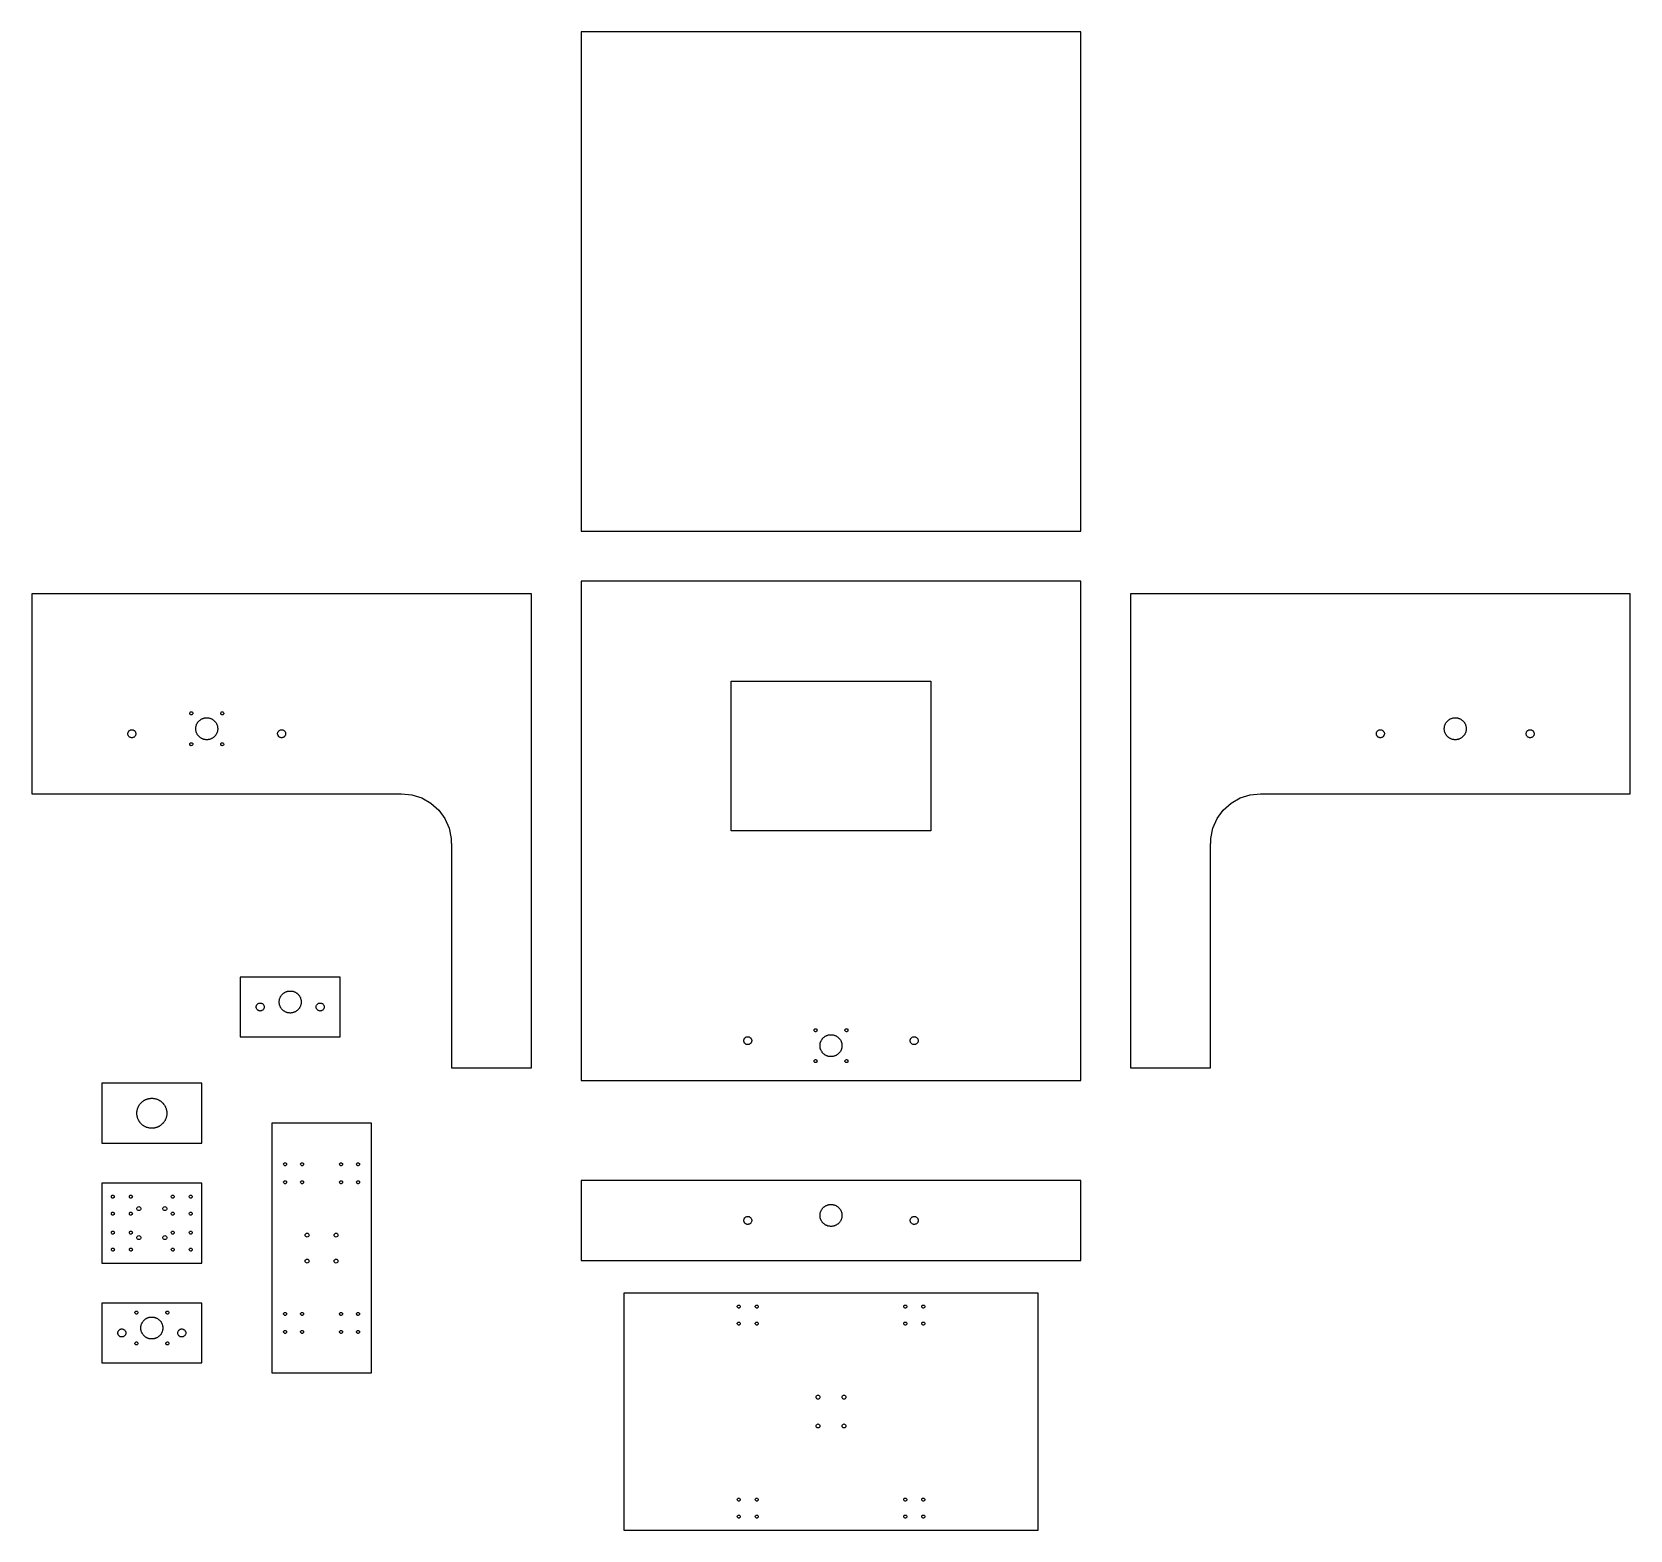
# Model space of a CAD drawing. Extents: x -200 to 1400, y -137 to 1363.
import ezdxf

# ---------------------------------------------------------------- set-up
doc = ezdxf.new("R2010")
doc.units = 0
doc.layers.get('0').update_dxf_attribs({"lineweight": 25, "true_color": 0xffffff})
doc.layers.add('holes', color=7, linetype='Continuous', lineweight=25, true_color=0x000000)

msp = doc.modelspace()

# ---------------------------------------------------------------- linework, layer by layer
for p, q in [((850, 1362.7), (350, 1362.7)), ((350, 1362.7), (350, 862.7)), ((850, 862.7), (850, 1362.7)), ((350, 862.7), (850, 862.7)), ((300, 800), (-200, 800)), ((-200, 800), (-200, 600)), ((300, 325.4), (300, 800)), ((850, 812.7), (350, 812.7)), ((350, 812.7), (350, 312.7)), ((850, 312.7), (850, 812.7)), ((1400, 800), (900, 800)), ((900, 800), (900, 325.4)), ((1400, 600), (1400, 800)), ((500, 562.7), (500, 712.7)), ((500, 712.7), (700, 712.7)), ((700, 712.7), (700, 562.7)), ((-42, 680.6), (-41.9, 681.1)), ((-42, 680.1), (-42, 680.6)), ((-41.8, 679.7), (-42, 680.1)), ((-41.9, 681.1), (-41.6, 681.5)), ((-41.4, 679.3), (-41.8, 679.7)), ((-41.6, 681.5), (-41.2, 681.8)), ((-41, 679.1), (-41.4, 679.3)), ((-41.2, 681.8), (-40.7, 682)), ((-40.5, 679), (-41, 679.1)), ((-40.7, 682), (-40.3, 682)), ((-40, 679.1), (-40.5, 679)), ((-40.3, 682), (-39.8, 681.8)), ((-39.6, 679.3), (-40, 679.1)), ((-39.8, 681.8), (-39.4, 681.5)), ((-39.2, 679.7), (-39.6, 679.3)), ((-39.4, 681.5), (-39.1, 681.1)), ((-39, 680.1), (-39.2, 679.7)), ((-39.1, 681.1), (-39, 680.6)), ((-39, 680.6), (-39, 680.1)), ((-33.5, 672), (-33.2, 672.4)), ((-33.2, 672.4), (-32.8, 672.7)), ((-32.8, 672.7), (-32.5, 673.1)), ((-32.5, 673.1), (-32.1, 673.4)), ((-32.1, 673.4), (-31.7, 673.7)), ((-31.7, 673.7), (-31.3, 674)), ((-31.3, 674), (-30.9, 674.3)), ((-30.9, 674.3), (-30.5, 674.5)), ((-30.5, 674.5), (-30, 674.8)), ((-30, 674.8), (-29.6, 675)), ((-29.6, 675), (-29.1, 675.2)), ((-29.1, 675.2), (-28.7, 675.4)), ((-28.7, 675.4), (-28.2, 675.5)), ((-28.2, 675.5), (-27.7, 675.7)), ((-27.7, 675.7), (-27.2, 675.8)), ((-27.2, 675.8), (-26.7, 675.9)), ((-26.7, 675.9), (-26.2, 675.9)), ((-26.2, 675.9), (-25.7, 676)), ((-25.7, 676), (-25.2, 676)), ((-25.2, 676), (-24.8, 676)), ((-24.8, 676), (-24.3, 676)), ((-24.3, 676), (-23.8, 675.9)), ((-23.8, 675.9), (-23.3, 675.9)), ((-23.3, 675.9), (-22.8, 675.8)), ((-22.8, 675.8), (-22.3, 675.7)), ((-22.3, 675.7), (-21.8, 675.5)), ((-21.8, 675.5), (-21.3, 675.4)), ((-21.3, 675.4), (-20.9, 675.2)), ((-20.9, 675.2), (-20.4, 675)), ((-20.4, 675), (-20, 674.8)), ((-20, 674.8), (-19.5, 674.5)), ((-19.5, 674.5), (-19.1, 674.3)), ((-19.1, 674.3), (-18.7, 674)), ((-18.7, 674), (-18.3, 673.7)), ((-18.3, 673.7), (-17.9, 673.4)), ((-17.9, 673.4), (-17.5, 673.1)), ((-17.5, 673.1), (-17.2, 672.7)), ((-17.2, 672.7), (-16.8, 672.4)), ((-16.8, 672.4), (-16.5, 672)), ((-11, 680.6), (-10.9, 681.1)), ((-11, 680.1), (-11, 680.6)), ((-10.8, 679.7), (-11, 680.1)), ((-10.9, 681.1), (-10.6, 681.5)), ((-10.4, 679.3), (-10.8, 679.7)), ((-10.6, 681.5), (-10.2, 681.8)), ((-10, 679.1), (-10.4, 679.3)), ((-10.2, 681.8), (-9.7, 682)), ((-9.5, 679), (-10, 679.1)), ((-9.7, 682), (-9.3, 682)), ((-9, 679.1), (-9.5, 679)), ((-9.3, 682), (-8.8, 681.8)), ((-8.6, 679.3), (-9, 679.1)), ((-8.8, 681.8), (-8.4, 681.5)), ((-8.2, 679.7), (-8.6, 679.3)), ((-8.4, 681.5), (-8.1, 681.1)), ((-8, 680.1), (-8.2, 679.7)), ((-8.1, 681.1), (-8, 680.6)), ((-8, 680.6), (-8, 680.1)), ((1216.5, 672), (1216.8, 672.4)), ((1216.8, 672.4), (1217.2, 672.7)), ((1217.2, 672.7), (1217.5, 673.1)), ((1217.5, 673.1), (1217.9, 673.4)), ((1217.9, 673.4), (1218.3, 673.7)), ((1218.3, 673.7), (1218.7, 674)), ((1218.7, 674), (1219.1, 674.3)), ((1219.1, 674.3), (1219.5, 674.5)), ((1219.5, 674.5), (1220, 674.8)), ((1220, 674.8), (1220.4, 675)), ((1220.4, 675), (1220.9, 675.2)), ((1220.9, 675.2), (1221.3, 675.4)), ((1221.3, 675.4), (1221.8, 675.5)), ((1221.8, 675.5), (1222.3, 675.7)), ((1222.3, 675.7), (1222.8, 675.8)), ((1222.8, 675.8), (1223.3, 675.9)), ((1223.3, 675.9), (1223.8, 675.9)), ((1223.8, 675.9), (1224.3, 676)), ((1224.3, 676), (1224.8, 676)), ((1224.8, 676), (1225.2, 676)), ((1225.2, 676), (1225.7, 676)), ((1225.7, 676), (1226.2, 675.9)), ((1226.2, 675.9), (1226.7, 675.9)), ((1226.7, 675.9), (1227.2, 675.8)), ((1227.2, 675.8), (1227.7, 675.7)), ((1227.7, 675.7), (1228.2, 675.5)), ((1228.2, 675.5), (1228.7, 675.4)), ((1228.7, 675.4), (1229.1, 675.2)), ((1229.1, 675.2), (1229.6, 675)), ((1229.6, 675), (1230, 674.8)), ((1230, 674.8), (1230.5, 674.5)), ((1230.5, 674.5), (1230.9, 674.3)), ((1230.9, 674.3), (1231.3, 674)), ((1231.3, 674), (1231.7, 673.7)), ((1231.7, 673.7), (1232.1, 673.4)), ((1232.1, 673.4), (1232.5, 673.1)), ((1232.5, 673.1), (1232.8, 672.7)), ((1232.8, 672.7), (1233.2, 672.4)), ((1233.2, 672.4), (1233.5, 672)), ((-104, 660.6), (-103.8, 661.1)), ((-104, 660.1), (-104, 660.6)), ((-104, 659.6), (-104, 660.1)), ((-103.9, 659.1), (-104, 659.6)), ((-103.8, 658.7), (-103.9, 659.1)), ((-103.8, 661.1), (-103.7, 661.6)), ((-103.6, 658.2), (-103.8, 658.7)), ((-103.7, 661.6), (-103.5, 662)), ((-103.3, 657.8), (-103.6, 658.2)), ((-103.5, 662), (-103.2, 662.4)), ((-103, 657.4), (-103.3, 657.8)), ((-103.2, 662.4), (-102.9, 662.8)), ((-102.7, 657), (-103, 657.4)), ((-102.9, 662.8), (-102.5, 663.1)), ((-102.3, 656.7), (-102.7, 657)), ((-102.5, 663.1), (-102.1, 663.4)), ((-101.9, 656.5), (-102.3, 656.7)), ((-102.1, 663.4), (-101.7, 663.6)), ((-101.4, 656.3), (-101.9, 656.5)), ((-101.7, 663.6), (-101.2, 663.8)), ((-101, 656.1), (-101.4, 656.3)), ((-101.2, 663.8), (-100.7, 663.9)), ((-100.5, 656), (-101, 656.1)), ((-100.7, 663.9), (-100.2, 664)), ((-100, 656), (-100.5, 656)), ((-100.2, 664), (-99.8, 664)), ((-99.5, 656), (-100, 656)), ((-99.8, 664), (-99.3, 663.9)), ((-99, 656.1), (-99.5, 656)), ((-99.3, 663.9), (-98.8, 663.8)), ((-98.6, 656.3), (-99, 656.1)), ((-98.8, 663.8), (-98.3, 663.6)), ((-98.1, 656.5), (-98.6, 656.3)), ((-98.3, 663.6), (-97.9, 663.4)), ((-97.7, 656.7), (-98.1, 656.5)), ((-97.9, 663.4), (-97.5, 663.1)), ((-97.3, 657), (-97.7, 656.7)), ((-97.5, 663.1), (-97.1, 662.8)), ((-97, 657.4), (-97.3, 657)), ((-97.1, 662.8), (-96.8, 662.4)), ((-96.7, 657.8), (-97, 657.4)), ((-96.8, 662.4), (-96.5, 662)), ((-96.4, 658.2), (-96.7, 657.8)), ((-96.5, 662), (-96.3, 661.6)), ((-96.2, 658.7), (-96.4, 658.2)), ((-96.3, 661.6), (-96.2, 661.1)), ((-96.2, 661.1), (-96, 660.6)), ((-96.1, 659.1), (-96.2, 658.7)), ((-96, 659.6), (-96.1, 659.1)), ((-96, 660.6), (-96, 660.1)), ((-96, 660.1), (-96, 659.6)), ((-36, 665.6), (-35.9, 666.1)), ((-36, 665.1), (-36, 665.6)), ((-36, 664.6), (-36, 665.1)), ((-36, 664.1), (-36, 664.6)), ((-35.9, 663.6), (-36, 664.1)), ((-35.9, 666.6), (-35.8, 667.1)), ((-35.9, 666.1), (-35.9, 666.6)), ((-35.8, 663.1), (-35.9, 663.6)), ((-35.8, 667.1), (-35.7, 667.6)), ((-35.7, 662.7), (-35.8, 663.1)), ((-35.7, 667.6), (-35.6, 668.1)), ((-35.6, 662.2), (-35.7, 662.7)), ((-35.6, 668.1), (-35.4, 668.5)), ((-35.5, 661.7), (-35.6, 662.2)), ((-35.3, 661.2), (-35.5, 661.7)), ((-35.4, 668.5), (-35.2, 669)), ((-35.2, 660.8), (-35.3, 661.2)), ((-35.2, 669), (-35.1, 669.5)), ((-34.9, 660.3), (-35.2, 660.8)), ((-35.1, 669.5), (-34.8, 669.9)), ((-34.7, 659.9), (-34.9, 660.3)), ((-34.8, 669.9), (-34.6, 670.4)), ((-34.5, 659.4), (-34.7, 659.9)), ((-34.6, 670.4), (-34.4, 670.8)), ((-34.2, 659), (-34.5, 659.4)), ((-34.4, 670.8), (-34.1, 671.2)), ((-33.9, 658.6), (-34.2, 659)), ((-34.1, 671.2), (-33.8, 671.6)), ((-33.6, 658.2), (-33.9, 658.6)), ((-33.8, 671.6), (-33.5, 672)), ((-33.3, 657.8), (-33.6, 658.2)), ((-33, 657.4), (-33.3, 657.8)), ((-32.6, 657.1), (-33, 657.4)), ((-32.3, 656.8), (-32.6, 657.1)), ((-31.9, 656.4), (-32.3, 656.8)), ((-31.5, 656.1), (-31.9, 656.4)), ((-31.1, 655.8), (-31.5, 656.1)), ((-18.5, 656.1), (-18.9, 655.8)), ((-18.1, 656.4), (-18.5, 656.1)), ((-17.7, 656.8), (-18.1, 656.4)), ((-17.4, 657.1), (-17.7, 656.8)), ((-17, 657.4), (-17.4, 657.1)), ((-16.7, 657.8), (-17, 657.4)), ((-16.4, 658.2), (-16.7, 657.8)), ((-16.5, 672), (-16.2, 671.6)), ((-16.1, 658.6), (-16.4, 658.2)), ((-16.2, 671.6), (-15.9, 671.2)), ((-15.8, 659), (-16.1, 658.6)), ((-15.9, 671.2), (-15.6, 670.8)), ((-15.5, 659.4), (-15.8, 659)), ((-15.6, 670.8), (-15.4, 670.4)), ((-15.3, 659.9), (-15.5, 659.4)), ((-15.4, 670.4), (-15.2, 669.9)), ((-15.1, 660.3), (-15.3, 659.9)), ((-15.2, 669.9), (-14.9, 669.5)), ((-14.8, 660.8), (-15.1, 660.3)), ((-14.9, 669.5), (-14.8, 669)), ((-14.8, 669), (-14.6, 668.5)), ((-14.7, 661.2), (-14.8, 660.8)), ((-14.5, 661.7), (-14.7, 661.2)), ((-14.6, 668.5), (-14.4, 668.1)), ((-14.4, 662.2), (-14.5, 661.7)), ((-14.4, 668.1), (-14.3, 667.6)), ((-14.3, 662.7), (-14.4, 662.2)), ((-14.3, 667.6), (-14.2, 667.1)), ((-14.2, 663.1), (-14.3, 662.7)), ((-14.2, 667.1), (-14.1, 666.6)), ((-14.1, 663.6), (-14.2, 663.1)), ((-14.1, 666.6), (-14.1, 666.1)), ((-14.1, 666.1), (-14, 665.6)), ((-14, 664.1), (-14.1, 663.6)), ((-14, 665.6), (-14, 665.1)), ((-14, 665.1), (-14, 664.6)), ((-14, 664.6), (-14, 664.1)), ((46, 660.6), (46.2, 661.1)), ((46, 660.1), (46, 660.6)), ((46, 659.6), (46, 660.1)), ((46.1, 659.1), (46, 659.6)), ((46.2, 658.7), (46.1, 659.1)), ((46.2, 661.1), (46.3, 661.6)), ((46.4, 658.2), (46.2, 658.7)), ((46.3, 661.6), (46.5, 662)), ((46.7, 657.8), (46.4, 658.2)), ((46.5, 662), (46.8, 662.4)), ((47, 657.4), (46.7, 657.8)), ((46.8, 662.4), (47.1, 662.8)), ((47.3, 657), (47, 657.4)), ((47.1, 662.8), (47.5, 663.1)), ((47.7, 656.7), (47.3, 657)), ((47.5, 663.1), (47.9, 663.4)), ((48.1, 656.5), (47.7, 656.7)), ((47.9, 663.4), (48.3, 663.6)), ((48.6, 656.3), (48.1, 656.5)), ((48.3, 663.6), (48.8, 663.8)), ((49, 656.1), (48.6, 656.3)), ((48.8, 663.8), (49.3, 663.9)), ((49.5, 656), (49, 656.1)), ((49.3, 663.9), (49.8, 664)), ((50, 656), (49.5, 656)), ((49.8, 664), (50.2, 664)), ((50.5, 656), (50, 656)), ((50.2, 664), (50.7, 663.9)), ((51, 656.1), (50.5, 656)), ((50.7, 663.9), (51.2, 663.8)), ((51.4, 656.3), (51, 656.1)), ((51.2, 663.8), (51.7, 663.6)), ((51.9, 656.5), (51.4, 656.3)), ((51.7, 663.6), (52.1, 663.4)), ((52.3, 656.7), (51.9, 656.5)), ((52.1, 663.4), (52.5, 663.1)), ((52.7, 657), (52.3, 656.7)), ((52.5, 663.1), (52.9, 662.8)), ((53, 657.4), (52.7, 657)), ((52.9, 662.8), (53.2, 662.4)), ((53.3, 657.8), (53, 657.4)), ((53.2, 662.4), (53.5, 662)), ((53.6, 658.2), (53.3, 657.8)), ((53.5, 662), (53.7, 661.6)), ((53.8, 658.7), (53.6, 658.2)), ((53.7, 661.6), (53.8, 661.1)), ((53.8, 661.1), (54, 660.6)), ((53.9, 659.1), (53.8, 658.7)), ((54, 659.6), (53.9, 659.1)), ((54, 660.6), (54, 660.1)), ((54, 660.1), (54, 659.6)), ((1146, 660.6), (1146.2, 661.1)), ((1146, 660.1), (1146, 660.6)), ((1146, 659.6), (1146, 660.1)), ((1146.1, 659.1), (1146, 659.6)), ((1146.2, 658.7), (1146.1, 659.1)), ((1146.2, 661.1), (1146.3, 661.6)), ((1146.4, 658.2), (1146.2, 658.7)), ((1146.3, 661.6), (1146.5, 662)), ((1146.7, 657.8), (1146.4, 658.2)), ((1146.5, 662), (1146.8, 662.4)), ((1147, 657.4), (1146.7, 657.8)), ((1146.8, 662.4), (1147.1, 662.8)), ((1147.3, 657), (1147, 657.4)), ((1147.1, 662.8), (1147.5, 663.1)), ((1147.7, 656.7), (1147.3, 657)), ((1147.5, 663.1), (1147.9, 663.4)), ((1148.1, 656.5), (1147.7, 656.7)), ((1147.9, 663.4), (1148.3, 663.6)), ((1148.6, 656.3), (1148.1, 656.5)), ((1148.3, 663.6), (1148.8, 663.8)), ((1149, 656.1), (1148.6, 656.3)), ((1148.8, 663.8), (1149.3, 663.9)), ((1149.5, 656), (1149, 656.1)), ((1149.3, 663.9), (1149.8, 664)), ((1150, 656), (1149.5, 656)), ((1149.8, 664), (1150.2, 664)), ((1150.5, 656), (1150, 656)), ((1150.2, 664), (1150.7, 663.9)), ((1151, 656.1), (1150.5, 656)), ((1150.7, 663.9), (1151.2, 663.8)), ((1151.4, 656.3), (1151, 656.1)), ((1151.2, 663.8), (1151.7, 663.6)), ((1151.9, 656.5), (1151.4, 656.3)), ((1151.7, 663.6), (1152.1, 663.4)), ((1152.3, 656.7), (1151.9, 656.5)), ((1152.1, 663.4), (1152.5, 663.1)), ((1152.7, 657), (1152.3, 656.7)), ((1152.5, 663.1), (1152.9, 662.8)), ((1153, 657.4), (1152.7, 657)), ((1152.9, 662.8), (1153.2, 662.4)), ((1153.3, 657.8), (1153, 657.4)), ((1153.2, 662.4), (1153.5, 662)), ((1153.6, 658.2), (1153.3, 657.8)), ((1153.5, 662), (1153.7, 661.6)), ((1153.8, 658.7), (1153.6, 658.2)), ((1153.7, 661.6), (1153.8, 661.1)), ((1153.8, 661.1), (1154, 660.6)), ((1153.9, 659.1), (1153.8, 658.7)), ((1154, 659.6), (1153.9, 659.1)), ((1154, 660.6), (1154, 660.1)), ((1154, 660.1), (1154, 659.6)), ((1214, 665.6), (1214.1, 666.1)), ((1214, 665.1), (1214, 665.6)), ((1214, 664.6), (1214, 665.1)), ((1214, 664.1), (1214, 664.6)), ((1214.1, 663.6), (1214, 664.1)), ((1214.1, 666.6), (1214.2, 667.1)), ((1214.1, 666.1), (1214.1, 666.6)), ((1214.2, 663.1), (1214.1, 663.6)), ((1214.2, 667.1), (1214.3, 667.6)), ((1214.3, 662.7), (1214.2, 663.1)), ((1214.3, 667.6), (1214.4, 668.1)), ((1214.4, 662.2), (1214.3, 662.7)), ((1214.4, 668.1), (1214.6, 668.5)), ((1214.5, 661.7), (1214.4, 662.2)), ((1214.7, 661.2), (1214.5, 661.7)), ((1214.6, 668.5), (1214.8, 669)), ((1214.8, 660.8), (1214.7, 661.2)), ((1214.8, 669), (1214.9, 669.5)), ((1215.1, 660.3), (1214.8, 660.8)), ((1214.9, 669.5), (1215.2, 669.9)), ((1215.3, 659.9), (1215.1, 660.3)), ((1215.2, 669.9), (1215.4, 670.4)), ((1215.5, 659.4), (1215.3, 659.9)), ((1215.4, 670.4), (1215.6, 670.8)), ((1215.8, 659), (1215.5, 659.4)), ((1215.6, 670.8), (1215.9, 671.2)), ((1216.1, 658.6), (1215.8, 659)), ((1215.9, 671.2), (1216.2, 671.6)), ((1216.4, 658.2), (1216.1, 658.6)), ((1216.2, 671.6), (1216.5, 672)), ((1216.7, 657.8), (1216.4, 658.2)), ((1217, 657.4), (1216.7, 657.8)), ((1217.4, 657.1), (1217, 657.4)), ((1217.7, 656.8), (1217.4, 657.1)), ((1218.1, 656.4), (1217.7, 656.8)), ((1218.5, 656.1), (1218.1, 656.4)), ((1218.9, 655.8), (1218.5, 656.1)), ((1231.5, 656.1), (1231.1, 655.8)), ((1231.9, 656.4), (1231.5, 656.1)), ((1232.3, 656.8), (1231.9, 656.4)), ((1232.6, 657.1), (1232.3, 656.8)), ((1233, 657.4), (1232.6, 657.1)), ((1233.3, 657.8), (1233, 657.4)), ((1233.6, 658.2), (1233.3, 657.8)), ((1233.5, 672), (1233.8, 671.6)), ((1233.9, 658.6), (1233.6, 658.2)), ((1233.8, 671.6), (1234.1, 671.2)), ((1234.2, 659), (1233.9, 658.6)), ((1234.1, 671.2), (1234.4, 670.8)), ((1234.5, 659.4), (1234.2, 659)), ((1234.4, 670.8), (1234.6, 670.4)), ((1234.7, 659.9), (1234.5, 659.4)), ((1234.6, 670.4), (1234.8, 669.9)), ((1234.9, 660.3), (1234.7, 659.9)), ((1234.8, 669.9), (1235.1, 669.5)), ((1235.2, 660.8), (1234.9, 660.3)), ((1235.1, 669.5), (1235.2, 669)), ((1235.2, 669), (1235.4, 668.5)), ((1235.3, 661.2), (1235.2, 660.8)), ((1235.5, 661.7), (1235.3, 661.2)), ((1235.4, 668.5), (1235.6, 668.1)), ((1235.6, 662.2), (1235.5, 661.7)), ((1235.6, 668.1), (1235.7, 667.6)), ((1235.7, 662.7), (1235.6, 662.2)), ((1235.7, 667.6), (1235.8, 667.1)), ((1235.8, 663.1), (1235.7, 662.7)), ((1235.8, 667.1), (1235.9, 666.6)), ((1235.9, 663.6), (1235.8, 663.1)), ((1235.9, 666.6), (1235.9, 666.1)), ((1235.9, 666.1), (1236, 665.6)), ((1236, 664.1), (1235.9, 663.6)), ((1236, 665.6), (1236, 665.1)), ((1236, 665.1), (1236, 664.6)), ((1236, 664.6), (1236, 664.1)), ((1296, 660.6), (1296.2, 661.1)), ((1296, 660.1), (1296, 660.6)), ((1296, 659.6), (1296, 660.1)), ((1296.1, 659.1), (1296, 659.6)), ((1296.2, 658.7), (1296.1, 659.1)), ((1296.2, 661.1), (1296.3, 661.6)), ((1296.4, 658.2), (1296.2, 658.7)), ((1296.3, 661.6), (1296.5, 662)), ((1296.7, 657.8), (1296.4, 658.2)), ((1296.5, 662), (1296.8, 662.4)), ((1297, 657.4), (1296.7, 657.8)), ((1296.8, 662.4), (1297.1, 662.8)), ((1297.3, 657), (1297, 657.4)), ((1297.1, 662.8), (1297.5, 663.1)), ((1297.7, 656.7), (1297.3, 657)), ((1297.5, 663.1), (1297.9, 663.4)), ((1298.1, 656.5), (1297.7, 656.7)), ((1297.9, 663.4), (1298.3, 663.6)), ((1298.6, 656.3), (1298.1, 656.5)), ((1298.3, 663.6), (1298.8, 663.8)), ((1299, 656.1), (1298.6, 656.3)), ((1298.8, 663.8), (1299.3, 663.9)), ((1299.5, 656), (1299, 656.1)), ((1299.3, 663.9), (1299.8, 664)), ((1300, 656), (1299.5, 656)), ((1299.8, 664), (1300.2, 664)), ((1300.5, 656), (1300, 656)), ((1300.2, 664), (1300.7, 663.9)), ((1301, 656.1), (1300.5, 656)), ((1300.7, 663.9), (1301.2, 663.8)), ((1301.4, 656.3), (1301, 656.1)), ((1301.2, 663.8), (1301.7, 663.6)), ((1301.9, 656.5), (1301.4, 656.3)), ((1301.7, 663.6), (1302.1, 663.4)), ((1302.3, 656.7), (1301.9, 656.5)), ((1302.1, 663.4), (1302.5, 663.1)), ((1302.7, 657), (1302.3, 656.7)), ((1302.5, 663.1), (1302.9, 662.8)), ((1303, 657.4), (1302.7, 657)), ((1302.9, 662.8), (1303.2, 662.4)), ((1303.3, 657.8), (1303, 657.4)), ((1303.2, 662.4), (1303.5, 662)), ((1303.6, 658.2), (1303.3, 657.8)), ((1303.5, 662), (1303.7, 661.6)), ((1303.8, 658.7), (1303.6, 658.2)), ((1303.7, 661.6), (1303.8, 661.1)), ((1303.8, 661.1), (1304, 660.6)), ((1303.9, 659.1), (1303.8, 658.7)), ((1304, 659.6), (1303.9, 659.1)), ((1304, 660.6), (1304, 660.1)), ((1304, 660.1), (1304, 659.6)), ((-42, 649.6), (-41.9, 650.1)), ((-42, 649.1), (-42, 649.6)), ((-41.8, 648.7), (-42, 649.1)), ((-41.9, 650.1), (-41.6, 650.5)), ((-41.4, 648.3), (-41.8, 648.7)), ((-41.6, 650.5), (-41.2, 650.8)), ((-41, 648.1), (-41.4, 648.3)), ((-41.2, 650.8), (-40.7, 651)), ((-40.5, 648), (-41, 648.1)), ((-40.7, 651), (-40.3, 651)), ((-40, 648.1), (-40.5, 648)), ((-40.3, 651), (-39.8, 650.8)), ((-39.6, 648.3), (-40, 648.1)), ((-39.8, 650.8), (-39.4, 650.5)), ((-39.2, 648.7), (-39.6, 648.3)), ((-39.4, 650.5), (-39.1, 650.1)), ((-39, 649.1), (-39.2, 648.7)), ((-39.1, 650.1), (-39, 649.6)), ((-39, 649.6), (-39, 649.1)), ((-30.7, 655.6), (-31.1, 655.8)), ((-30.2, 655.3), (-30.7, 655.6)), ((-29.8, 655.1), (-30.2, 655.3)), ((-29.4, 654.9), (-29.8, 655.1)), ((-28.9, 654.7), (-29.4, 654.9)), ((-28.4, 654.5), (-28.9, 654.7)), ((-27.9, 654.4), (-28.4, 654.5)), ((-27.5, 654.3), (-27.9, 654.4)), ((-27, 654.2), (-27.5, 654.3)), ((-26.5, 654.1), (-27, 654.2)), ((-26, 654), (-26.5, 654.1)), ((-25.5, 654), (-26, 654)), ((-25, 654), (-25.5, 654)), ((-24.5, 654), (-25, 654)), ((-24, 654), (-24.5, 654)), ((-23.5, 654.1), (-24, 654)), ((-23, 654.2), (-23.5, 654.1)), ((-22.5, 654.3), (-23, 654.2)), ((-22.1, 654.4), (-22.5, 654.3)), ((-21.6, 654.5), (-22.1, 654.4)), ((-21.1, 654.7), (-21.6, 654.5)), ((-20.6, 654.9), (-21.1, 654.7)), ((-20.2, 655.1), (-20.6, 654.9)), ((-19.8, 655.3), (-20.2, 655.1)), ((-19.3, 655.6), (-19.8, 655.3)), ((-18.9, 655.8), (-19.3, 655.6)), ((-11, 649.6), (-10.9, 650.1)), ((-11, 649.1), (-11, 649.6)), ((-10.8, 648.7), (-11, 649.1)), ((-10.9, 650.1), (-10.6, 650.5)), ((-10.4, 648.3), (-10.8, 648.7)), ((-10.6, 650.5), (-10.2, 650.8)), ((-10, 648.1), (-10.4, 648.3)), ((-10.2, 650.8), (-9.7, 651)), ((-9.5, 648), (-10, 648.1)), ((-9.7, 651), (-9.3, 651)), ((-9, 648.1), (-9.5, 648)), ((-9.3, 651), (-8.8, 650.8)), ((-8.6, 648.3), (-9, 648.1)), ((-8.8, 650.8), (-8.4, 650.5)), ((-8.2, 648.7), (-8.6, 648.3)), ((-8.4, 650.5), (-8.1, 650.1)), ((-8, 649.1), (-8.2, 648.7)), ((-8.1, 650.1), (-8, 649.6)), ((-8, 649.6), (-8, 649.1)), ((1219.3, 655.6), (1218.9, 655.8)), ((1219.8, 655.3), (1219.3, 655.6)), ((1220.2, 655.1), (1219.8, 655.3)), ((1220.6, 654.9), (1220.2, 655.1)), ((1221.1, 654.7), (1220.6, 654.9)), ((1221.6, 654.5), (1221.1, 654.7)), ((1222.1, 654.4), (1221.6, 654.5)), ((1222.5, 654.3), (1222.1, 654.4)), ((1223, 654.2), (1222.5, 654.3)), ((1223.5, 654.1), (1223, 654.2)), ((1224, 654), (1223.5, 654.1)), ((1224.5, 654), (1224, 654)), ((1225, 654), (1224.5, 654)), ((1225.5, 654), (1225, 654)), ((1226, 654), (1225.5, 654)), ((1226.5, 654.1), (1226, 654)), ((1227, 654.2), (1226.5, 654.1)), ((1227.5, 654.3), (1227, 654.2)), ((1227.9, 654.4), (1227.5, 654.3)), ((1228.4, 654.5), (1227.9, 654.4)), ((1228.9, 654.7), (1228.4, 654.5)), ((1229.4, 654.9), (1228.9, 654.7)), ((1229.8, 655.1), (1229.4, 654.9)), ((1230.2, 655.3), (1229.8, 655.1)), ((1230.7, 655.6), (1230.2, 655.3)), ((1231.1, 655.8), (1230.7, 655.6)), ((-200, 600), (170, 600)), ((170, 600), (180.4, 598.9)), ((180.4, 598.9), (190.3, 595.7)), ((190.3, 595.7), (199.4, 590.5)), ((1000.6, 590.5), (1009.7, 595.7)), ((1009.7, 595.7), (1019.6, 598.9)), ((1019.6, 598.9), (1030, 600)), ((1030, 600), (1400, 600)), ((199.4, 590.5), (207.2, 583.5)), ((207.2, 583.5), (213.3, 575)), ((986.7, 575), (992.8, 583.5)), ((992.8, 583.5), (1000.6, 590.5)), ((213.3, 575), (217.6, 565.5)), ((217.6, 565.5), (219.7, 555.2)), ((700, 562.7), (500, 562.7)), ((980.3, 555.2), (982.4, 565.5)), ((982.4, 565.5), (986.7, 575)), ((219.7, 555.2), (219.7, 550)), ((219.7, 550), (220, 550)), ((220, 550), (220, 325.4)), ((980, 550), (980.3, 550)), ((980, 325.4), (980, 550)), ((980.3, 550), (980.3, 555.2)), ((108.6, 416.4), (8.6, 416.4)), ((8.6, 416.4), (8.6, 356.4)), ((108.6, 356.4), (108.6, 416.4)), ((51.6, 399.9), (52, 400.2)), ((52, 400.2), (52.4, 400.5)), ((52.4, 400.5), (52.8, 400.8)), ((52.8, 400.8), (53.2, 401)), ((53.2, 401), (53.6, 401.3)), ((53.6, 401.3), (54.1, 401.5)), ((54.1, 401.5), (54.6, 401.7)), ((54.6, 401.7), (55, 401.8)), ((55, 401.8), (55.5, 402)), ((55.5, 402), (56, 402.1)), ((56, 402.1), (56.5, 402.2)), ((56.5, 402.2), (57, 402.3)), ((57, 402.3), (57.4, 402.4)), ((57.4, 402.4), (57.9, 402.4)), ((57.9, 402.4), (58.4, 402.4)), ((58.4, 402.4), (58.9, 402.4)), ((58.9, 402.4), (59.4, 402.4)), ((59.4, 402.4), (59.9, 402.4)), ((59.9, 402.4), (60.4, 402.3)), ((60.4, 402.3), (60.9, 402.2)), ((60.9, 402.2), (61.4, 402.1)), ((61.4, 402.1), (61.9, 401.9)), ((61.9, 401.9), (62.3, 401.8)), ((62.3, 401.8), (62.8, 401.6)), ((62.8, 401.6), (63.3, 401.4)), ((63.3, 401.4), (63.7, 401.2)), ((63.7, 401.2), (64.1, 400.9)), ((64.1, 400.9), (64.6, 400.7)), ((64.6, 400.7), (65, 400.4)), ((65, 400.4), (65.4, 400.1)), ((65.4, 400.1), (65.7, 399.8)), ((24.6, 387.2), (24.7, 387.6)), ((24.6, 386.7), (24.6, 387.2)), ((24.6, 386.2), (24.6, 386.7)), ((24.6, 385.7), (24.6, 386.2)), ((24.7, 385.2), (24.6, 385.7)), ((24.7, 387.6), (24.9, 388.1)), ((24.9, 384.8), (24.7, 385.2)), ((24.9, 388.1), (25.2, 388.5)), ((25.2, 384.3), (24.9, 384.8)), ((25.2, 388.5), (25.4, 388.9)), ((25.4, 383.9), (25.2, 384.3)), ((25.4, 388.9), (25.8, 389.3)), ((25.8, 389.3), (26.1, 389.6)), ((26.1, 389.6), (26.6, 389.9)), ((26.6, 389.9), (27, 390.1)), ((27, 390.1), (27.5, 390.3)), ((27.5, 390.3), (27.9, 390.4)), ((27.9, 390.4), (28.4, 390.4)), ((28.4, 390.4), (28.9, 390.4)), ((28.9, 390.4), (29.4, 390.3)), ((29.4, 390.3), (29.9, 390.2)), ((29.9, 390.2), (30.3, 390)), ((30.3, 390), (30.8, 389.8)), ((30.8, 389.8), (31.2, 389.5)), ((31.2, 389.5), (31.5, 389.1)), ((31.5, 389.1), (31.8, 388.7)), ((31.8, 384.1), (31.5, 383.7)), ((31.8, 388.7), (32.1, 388.3)), ((32.1, 384.5), (31.8, 384.1)), ((32.1, 388.3), (32.3, 387.9)), ((32.3, 385), (32.1, 384.5)), ((32.3, 387.9), (32.4, 387.4)), ((32.4, 385.5), (32.3, 385)), ((32.4, 387.4), (32.5, 386.9)), ((32.5, 385.9), (32.4, 385.5)), ((32.5, 386.9), (32.6, 386.4)), ((32.6, 386.4), (32.5, 385.9)), ((47.6, 392.7), (47.7, 393.2)), ((47.6, 392.2), (47.6, 392.7)), ((47.6, 391.7), (47.6, 392.2)), ((47.6, 391.2), (47.6, 391.7)), ((47.6, 390.7), (47.6, 391.2)), ((47.6, 390.2), (47.6, 390.7)), ((47.7, 389.7), (47.6, 390.2)), ((47.7, 393.2), (47.8, 393.7)), ((47.8, 389.2), (47.7, 389.7)), ((47.8, 393.7), (47.9, 394.1)), ((47.9, 388.7), (47.8, 389.2)), ((47.9, 394.1), (48, 394.6)), ((48, 388.2), (47.9, 388.7)), ((48, 394.6), (48.2, 395.1)), ((48.2, 387.8), (48, 388.2)), ((48.2, 395.1), (48.4, 395.6)), ((48.4, 387.3), (48.2, 387.8)), ((48.4, 395.6), (48.6, 396)), ((48.6, 386.9), (48.4, 387.3)), ((48.6, 396), (48.8, 396.5)), ((48.8, 386.4), (48.6, 386.9)), ((48.8, 396.5), (49, 396.9)), ((49, 386), (48.8, 386.4)), ((49, 396.9), (49.3, 397.3)), ((49.3, 385.5), (49, 386)), ((49.3, 397.3), (49.5, 397.7)), ((49.5, 385.1), (49.3, 385.5)), ((49.5, 397.7), (49.8, 398.1)), ((49.8, 384.7), (49.5, 385.1)), ((49.8, 398.1), (50.2, 398.5)), ((50.2, 384.3), (49.8, 384.7)), ((50.2, 398.5), (50.5, 398.9)), ((50.5, 384), (50.2, 384.3)), ((50.5, 398.9), (50.8, 399.3)), ((50.8, 399.3), (51.2, 399.6)), ((51.2, 399.6), (51.6, 399.9)), ((65.7, 399.8), (66.1, 399.4)), ((66.1, 399.4), (66.5, 399.1)), ((66.5, 399.1), (66.8, 398.7)), ((66.8, 384.2), (66.5, 383.8)), ((66.8, 398.7), (67.1, 398.3)), ((67.1, 384.5), (66.8, 384.2)), ((67.1, 398.3), (67.4, 397.9)), ((67.4, 384.9), (67.1, 384.5)), ((67.4, 397.9), (67.7, 397.5)), ((67.7, 385.3), (67.4, 384.9)), ((67.7, 397.5), (68, 397.1)), ((68, 385.8), (67.7, 385.3)), ((68, 397.1), (68.2, 396.7)), ((68.2, 386.2), (68, 385.8)), ((68.2, 396.7), (68.5, 396.2)), ((68.5, 386.6), (68.2, 386.2)), ((68.5, 396.2), (68.7, 395.8)), ((68.7, 387.1), (68.5, 386.6)), ((68.7, 395.8), (68.8, 395.3)), ((68.8, 387.5), (68.7, 387.1)), ((68.8, 395.3), (69, 394.9)), ((69, 388), (68.8, 387.5)), ((69, 394.9), (69.2, 394.4)), ((69.2, 388.5), (69, 388)), ((69.2, 394.4), (69.3, 393.9)), ((69.3, 389), (69.2, 388.5)), ((69.3, 393.9), (69.4, 393.4)), ((69.4, 389.5), (69.3, 389)), ((69.4, 393.4), (69.5, 392.9)), ((69.5, 389.9), (69.4, 389.5)), ((69.5, 392.9), (69.5, 392.4)), ((69.5, 392.4), (69.5, 391.9)), ((69.5, 391.9), (69.6, 391.4)), ((69.6, 391.4), (69.5, 390.9)), ((69.5, 390.9), (69.5, 390.4)), ((69.5, 390.4), (69.5, 389.9)), ((84.6, 387.2), (84.7, 387.6)), ((84.6, 386.7), (84.6, 387.2)), ((84.6, 386.2), (84.6, 386.7)), ((84.6, 385.7), (84.6, 386.2)), ((84.7, 385.2), (84.6, 385.7)), ((84.7, 387.6), (84.9, 388.1)), ((84.9, 384.8), (84.7, 385.2)), ((84.9, 388.1), (85.2, 388.5)), ((85.2, 384.3), (84.9, 384.8)), ((85.2, 388.5), (85.4, 388.9)), ((85.4, 383.9), (85.2, 384.3)), ((85.4, 388.9), (85.8, 389.3)), ((85.8, 389.3), (86.1, 389.6)), ((86.1, 389.6), (86.6, 389.9)), ((86.6, 389.9), (87, 390.1)), ((87, 390.1), (87.5, 390.3)), ((87.5, 390.3), (87.9, 390.4)), ((87.9, 390.4), (88.4, 390.4)), ((88.4, 390.4), (88.9, 390.4)), ((88.9, 390.4), (89.4, 390.3)), ((89.4, 390.3), (89.9, 390.2)), ((89.9, 390.2), (90.3, 390)), ((90.3, 390), (90.8, 389.8)), ((90.8, 389.8), (91.2, 389.5)), ((91.2, 389.5), (91.5, 389.1)), ((91.5, 389.1), (91.8, 388.7)), ((91.8, 384.1), (91.5, 383.7)), ((91.8, 388.7), (92.1, 388.3)), ((92.1, 384.5), (91.8, 384.1)), ((92.1, 388.3), (92.3, 387.9)), ((92.3, 385), (92.1, 384.5)), ((92.3, 387.9), (92.4, 387.4)), ((92.4, 385.5), (92.3, 385)), ((92.4, 387.4), (92.5, 386.9)), ((92.5, 385.9), (92.4, 385.5)), ((92.5, 386.9), (92.6, 386.4)), ((92.6, 386.4), (92.5, 385.9)), ((25.8, 383.6), (25.4, 383.9)), ((26.1, 383.2), (25.8, 383.6)), ((26.6, 383), (26.1, 383.2)), ((27, 382.8), (26.6, 383)), ((27.5, 382.6), (27, 382.8)), ((27.9, 382.5), (27.5, 382.6)), ((28.4, 382.4), (27.9, 382.5)), ((28.9, 382.5), (28.4, 382.4)), ((29.4, 382.5), (28.9, 382.5)), ((29.9, 382.7), (29.4, 382.5)), ((30.3, 382.9), (29.9, 382.7)), ((30.8, 383.1), (30.3, 382.9)), ((31.2, 383.4), (30.8, 383.1)), ((31.5, 383.7), (31.2, 383.4)), ((50.8, 383.6), (50.5, 384)), ((51.2, 383.3), (50.8, 383.6)), ((51.6, 382.9), (51.2, 383.3)), ((52, 382.6), (51.6, 382.9)), ((52.4, 382.3), (52, 382.6)), ((52.8, 382.1), (52.4, 382.3)), ((53.2, 381.8), (52.8, 382.1)), ((53.6, 381.6), (53.2, 381.8)), ((54.1, 381.4), (53.6, 381.6)), ((54.6, 381.2), (54.1, 381.4)), ((55, 381), (54.6, 381.2)), ((55.5, 380.9), (55, 381)), ((56, 380.7), (55.5, 380.9)), ((56.5, 380.6), (56, 380.7)), ((57, 380.6), (56.5, 380.6)), ((57.4, 380.5), (57, 380.6)), ((57.9, 380.5), (57.4, 380.5)), ((58.4, 380.4), (57.9, 380.5)), ((58.9, 380.4), (58.4, 380.4)), ((59.4, 380.5), (58.9, 380.4)), ((59.9, 380.5), (59.4, 380.5)), ((60.4, 380.6), (59.9, 380.5)), ((60.9, 380.7), (60.4, 380.6)), ((61.4, 380.8), (60.9, 380.7)), ((61.9, 380.9), (61.4, 380.8)), ((62.3, 381.1), (61.9, 380.9)), ((62.8, 381.3), (62.3, 381.1)), ((63.3, 381.5), (62.8, 381.3)), ((63.7, 381.7), (63.3, 381.5)), ((64.1, 382), (63.7, 381.7)), ((64.6, 382.2), (64.1, 382)), ((65, 382.5), (64.6, 382.2)), ((65.4, 382.8), (65, 382.5)), ((65.7, 383.1), (65.4, 382.8)), ((66.1, 383.4), (65.7, 383.1)), ((66.5, 383.8), (66.1, 383.4)), ((85.8, 383.6), (85.4, 383.9)), ((86.1, 383.2), (85.8, 383.6)), ((86.6, 383), (86.1, 383.2)), ((87, 382.8), (86.6, 383)), ((87.5, 382.6), (87, 382.8)), ((87.9, 382.5), (87.5, 382.6)), ((88.4, 382.4), (87.9, 382.5)), ((88.9, 382.5), (88.4, 382.4)), ((89.4, 382.5), (88.9, 382.5)), ((89.9, 382.7), (89.4, 382.5)), ((90.3, 382.9), (89.9, 382.7)), ((90.8, 383.1), (90.3, 382.9)), ((91.2, 383.4), (90.8, 383.1)), ((91.5, 383.7), (91.2, 383.4)), ((8.6, 356.4), (108.6, 356.4)), ((512.7, 353.4), (512.9, 353.9)), ((512.7, 352.9), (512.7, 353.4)), ((512.7, 352.5), (512.7, 352.9)), ((512.7, 352), (512.7, 352.5)), ((512.9, 353.9), (513, 354.4)), ((513, 354.4), (513.3, 354.8)), ((513.3, 354.8), (513.5, 355.2)), ((513.5, 355.2), (513.9, 355.6)), ((513.9, 355.6), (514.3, 355.9)), ((514.3, 355.9), (514.7, 356.2)), ((514.7, 356.2), (515.1, 356.4)), ((515.1, 356.4), (515.6, 356.5)), ((515.6, 356.5), (516.1, 356.7)), ((516.1, 356.7), (516.5, 356.7)), ((516.5, 356.7), (517, 356.7)), ((517, 356.7), (517.5, 356.6)), ((517.5, 356.6), (518, 356.5)), ((518, 356.5), (518.5, 356.3)), ((518.5, 356.3), (518.9, 356)), ((518.9, 356), (519.3, 355.7)), ((519.3, 355.7), (519.6, 355.4)), ((519.6, 355.4), (519.9, 355)), ((519.9, 355), (520.2, 354.6)), ((520.2, 354.6), (520.4, 354.1)), ((520.4, 354.1), (520.5, 353.7)), ((520.5, 353.7), (520.6, 353.2)), ((520.6, 352.2), (520.5, 351.7)), ((520.6, 353.2), (520.7, 352.7)), ((520.7, 352.7), (520.6, 352.2)), ((583, 363.4), (583.2, 363.9)), ((583, 363), (583, 363.4)), ((583.2, 362.5), (583, 363)), ((583.2, 363.9), (583.5, 364.3)), ((583.5, 362.1), (583.2, 362.5)), ((583.5, 364.3), (583.9, 364.6)), ((583.9, 361.8), (583.5, 362.1)), ((583.9, 364.6), (584.4, 364.7)), ((584.4, 361.7), (583.9, 361.8)), ((584.4, 364.7), (584.9, 364.7)), ((584.9, 361.7), (584.4, 361.7)), ((584.9, 364.7), (585.3, 364.5)), ((585.3, 361.9), (584.9, 361.7)), ((585.3, 364.5), (585.7, 364.1)), ((585.7, 362.3), (585.3, 361.9)), ((585.7, 364.1), (585.9, 363.7)), ((585.9, 362.7), (585.7, 362.3)), ((585.9, 363.7), (586, 363.2)), ((586, 363.2), (585.9, 362.7)), ((589.8, 351.8), (590, 352.3)), ((590, 352.3), (590.2, 352.7)), ((590.2, 352.7), (590.5, 353.2)), ((590.5, 353.2), (590.7, 353.6)), ((590.7, 353.6), (591, 354)), ((591, 354), (591.3, 354.4)), ((591.3, 354.4), (591.6, 354.8)), ((591.6, 354.8), (591.9, 355.2)), ((591.9, 355.2), (592.3, 355.5)), ((592.3, 355.5), (592.6, 355.9)), ((592.6, 355.9), (593, 356.2)), ((593, 356.2), (593.4, 356.5)), ((593.4, 356.5), (593.8, 356.8)), ((593.8, 356.8), (594.2, 357.1)), ((594.2, 357.1), (594.6, 357.3)), ((594.6, 357.3), (595.1, 357.5)), ((595.1, 357.5), (595.5, 357.8)), ((595.5, 357.8), (596, 357.9)), ((596, 357.9), (596.5, 358.1)), ((596.5, 358.1), (596.9, 358.3)), ((596.9, 358.3), (597.4, 358.4)), ((597.4, 358.4), (597.9, 358.5)), ((597.9, 358.5), (598.4, 358.6)), ((598.4, 358.6), (598.9, 358.6)), ((598.9, 358.6), (599.4, 358.7)), ((599.4, 358.7), (599.9, 358.7)), ((599.9, 358.7), (600.4, 358.7)), ((600.4, 358.7), (600.9, 358.7)), ((600.9, 358.7), (601.4, 358.6)), ((601.4, 358.6), (601.9, 358.5)), ((601.9, 358.5), (602.3, 358.4)), ((602.3, 358.4), (602.8, 358.3)), ((602.8, 358.3), (603.3, 358.2)), ((603.3, 358.2), (603.8, 358)), ((603.8, 358), (604.2, 357.9)), ((604.2, 357.9), (604.7, 357.6)), ((604.7, 357.6), (605.1, 357.4)), ((605.1, 357.4), (605.6, 357.2)), ((605.6, 357.2), (606, 356.9)), ((606, 356.9), (606.4, 356.6)), ((606.4, 356.6), (606.8, 356.3)), ((606.8, 356.3), (607.2, 356)), ((607.2, 356), (607.6, 355.7)), ((607.6, 355.7), (607.9, 355.3)), ((607.9, 355.3), (608.2, 355)), ((608.2, 355), (608.6, 354.6)), ((608.6, 354.6), (608.9, 354.2)), ((608.9, 354.2), (609.2, 353.8)), ((609.2, 353.8), (609.4, 353.4)), ((609.4, 353.4), (609.7, 352.9)), ((609.7, 352.9), (609.9, 352.5)), ((609.9, 352.5), (610.1, 352.1)), ((610.1, 352.1), (610.3, 351.6)), ((614, 363.4), (614.2, 363.9)), ((614, 363), (614, 363.4)), ((614.2, 362.5), (614, 363)), ((614.2, 363.9), (614.5, 364.3)), ((614.5, 362.1), (614.2, 362.5)), ((614.5, 364.3), (614.9, 364.6)), ((614.9, 361.8), (614.5, 362.1)), ((614.9, 364.6), (615.4, 364.7)), ((615.4, 361.7), (614.9, 361.8)), ((615.4, 364.7), (615.9, 364.7)), ((615.9, 361.7), (615.4, 361.7)), ((615.9, 364.7), (616.3, 364.5)), ((616.3, 361.9), (615.9, 361.7)), ((616.3, 364.5), (616.7, 364.1)), ((616.7, 362.3), (616.3, 361.9)), ((616.7, 364.1), (616.9, 363.7)), ((616.9, 362.7), (616.7, 362.3)), ((616.9, 363.7), (617, 363.2)), ((617, 363.2), (616.9, 362.7)), ((679.3, 352.9), (679.4, 353.4)), ((679.3, 352.5), (679.3, 352.9)), ((679.4, 352), (679.3, 352.5)), ((679.4, 353.4), (679.5, 353.9)), ((679.5, 353.9), (679.7, 354.4)), ((679.7, 354.4), (679.9, 354.8)), ((679.9, 354.8), (680.2, 355.2)), ((680.2, 355.2), (680.5, 355.6)), ((680.5, 355.6), (680.9, 355.9)), ((680.9, 355.9), (681.3, 356.2)), ((681.3, 356.2), (681.8, 356.4)), ((681.8, 356.4), (682.2, 356.5)), ((682.2, 356.5), (682.7, 356.7)), ((682.7, 356.7), (683.2, 356.7)), ((683.2, 356.7), (683.7, 356.7)), ((683.7, 356.7), (684.2, 356.6)), ((684.2, 356.6), (684.7, 356.5)), ((684.7, 356.5), (685.1, 356.3)), ((685.1, 356.3), (685.5, 356)), ((685.5, 356), (685.9, 355.7)), ((685.9, 355.7), (686.3, 355.4)), ((686.3, 355.4), (686.6, 355)), ((686.6, 355), (686.9, 354.6)), ((686.9, 354.6), (687.1, 354.1)), ((687.1, 354.1), (687.2, 353.7)), ((687.2, 353.7), (687.3, 353.2)), ((687.3, 352.2), (687.2, 351.7)), ((687.3, 353.2), (687.3, 352.7)), ((687.3, 352.7), (687.3, 352.2)), ((512.9, 351.5), (512.7, 352)), ((513, 351), (512.9, 351.5)), ((513.3, 350.6), (513, 351)), ((513.5, 350.2), (513.3, 350.6)), ((513.9, 349.8), (513.5, 350.2)), ((514.3, 349.5), (513.9, 349.8)), ((514.7, 349.2), (514.3, 349.5)), ((515.1, 349), (514.7, 349.2)), ((515.6, 348.9), (515.1, 349)), ((516.1, 348.7), (515.6, 348.9)), ((516.5, 348.7), (516.1, 348.7)), ((517, 348.7), (516.5, 348.7)), ((517.5, 348.8), (517, 348.7)), ((518, 348.9), (517.5, 348.8)), ((518.5, 349.1), (518, 348.9)), ((518.9, 349.4), (518.5, 349.1)), ((519.3, 349.7), (518.9, 349.4)), ((519.6, 350), (519.3, 349.7)), ((519.9, 350.4), (519.6, 350)), ((520.2, 350.8), (519.9, 350.4)), ((520.4, 351.3), (520.2, 350.8)), ((520.5, 351.7), (520.4, 351.3)), ((589, 348.4), (589.1, 348.9)), ((589, 347.9), (589, 348.4)), ((589, 347.5), (589, 347.9)), ((589, 347), (589, 347.5)), ((589.1, 346.5), (589, 347)), ((589.1, 349.4), (589.2, 349.9)), ((589.1, 348.9), (589.1, 349.4)), ((589.1, 346), (589.1, 346.5)), ((589.2, 345.5), (589.1, 346)), ((589.2, 349.9), (589.3, 350.4)), ((589.3, 345), (589.2, 345.5)), ((589.3, 350.4), (589.5, 350.9)), ((589.5, 344.5), (589.3, 345)), ((589.5, 350.9), (589.6, 351.4)), ((589.6, 344), (589.5, 344.5)), ((589.6, 351.4), (589.8, 351.8)), ((589.8, 343.6), (589.6, 344)), ((590, 343.1), (589.8, 343.6)), ((590.2, 342.7), (590, 343.1)), ((590.5, 342.2), (590.2, 342.7)), ((590.7, 341.8), (590.5, 342.2)), ((591, 341.4), (590.7, 341.8)), ((591.3, 341), (591, 341.4)), ((591.6, 340.6), (591.3, 341)), ((591.9, 340.2), (591.6, 340.6)), ((592.3, 339.9), (591.9, 340.2)), ((592.6, 339.5), (592.3, 339.9)), ((593, 339.2), (592.6, 339.5)), ((593.4, 338.9), (593, 339.2)), ((593.8, 338.6), (593.4, 338.9)), ((594.2, 338.3), (593.8, 338.6)), ((594.6, 338.1), (594.2, 338.3)), ((595.1, 337.9), (594.6, 338.1)), ((595.5, 337.6), (595.1, 337.9)), ((596, 337.5), (595.5, 337.6)), ((596.5, 337.3), (596, 337.5)), ((596.9, 337.1), (596.5, 337.3)), ((597.4, 337), (596.9, 337.1)), ((597.9, 336.9), (597.4, 337)), ((598.4, 336.8), (597.9, 336.9)), ((598.9, 336.8), (598.4, 336.8)), ((599.4, 336.7), (598.9, 336.8)), ((599.9, 336.7), (599.4, 336.7)), ((600.4, 336.7), (599.9, 336.7)), ((600.9, 336.7), (600.4, 336.7)), ((601.4, 336.8), (600.9, 336.7)), ((601.9, 336.9), (601.4, 336.8)), ((602.3, 337), (601.9, 336.9)), ((602.8, 337.1), (602.3, 337)), ((603.3, 337.2), (602.8, 337.1)), ((603.8, 337.4), (603.3, 337.2)), ((604.2, 337.5), (603.8, 337.4)), ((604.7, 337.8), (604.2, 337.5)), ((605.1, 338), (604.7, 337.8)), ((605.6, 338.2), (605.1, 338)), ((606, 338.5), (605.6, 338.2)), ((606.4, 338.8), (606, 338.5)), ((606.8, 339.1), (606.4, 338.8)), ((607.2, 339.4), (606.8, 339.1)), ((607.6, 339.7), (607.2, 339.4)), ((607.9, 340.1), (607.6, 339.7)), ((608.2, 340.4), (607.9, 340.1)), ((608.6, 340.8), (608.2, 340.4)), ((608.9, 341.2), (608.6, 340.8)), ((609.2, 341.6), (608.9, 341.2)), ((609.4, 342), (609.2, 341.6)), ((609.7, 342.5), (609.4, 342)), ((609.9, 342.9), (609.7, 342.5)), ((610.1, 343.3), (609.9, 342.9)), ((610.3, 343.8), (610.1, 343.3)), ((610.3, 351.6), (610.5, 351.1)), ((610.5, 344.3), (610.3, 343.8)), ((610.5, 351.1), (610.6, 350.6)), ((610.6, 344.8), (610.5, 344.3)), ((610.6, 350.6), (610.7, 350.2)), ((610.7, 345.2), (610.6, 344.8)), ((610.7, 350.2), (610.8, 349.7)), ((610.8, 345.7), (610.7, 345.2)), ((610.8, 349.7), (610.9, 349.2)), ((610.9, 346.2), (610.8, 345.7)), ((610.9, 349.2), (611, 348.7)), ((611, 346.7), (610.9, 346.2)), ((611, 348.7), (611, 348.2)), ((611, 348.2), (611, 347.7)), ((611, 347.7), (611, 347.2)), ((611, 347.2), (611, 346.7)), ((679.5, 351.5), (679.4, 352)), ((679.7, 351), (679.5, 351.5)), ((679.9, 350.6), (679.7, 351)), ((680.2, 350.2), (679.9, 350.6)), ((680.5, 349.8), (680.2, 350.2)), ((680.9, 349.5), (680.5, 349.8)), ((681.3, 349.2), (680.9, 349.5)), ((681.8, 349), (681.3, 349.2)), ((682.2, 348.9), (681.8, 349)), ((682.7, 348.7), (682.2, 348.9)), ((683.2, 348.7), (682.7, 348.7)), ((683.7, 348.7), (683.2, 348.7)), ((684.2, 348.8), (683.7, 348.7)), ((684.7, 348.9), (684.2, 348.8)), ((685.1, 349.1), (684.7, 348.9)), ((685.5, 349.4), (685.1, 349.1)), ((685.9, 349.7), (685.5, 349.4)), ((686.3, 350), (685.9, 349.7)), ((686.6, 350.4), (686.3, 350)), ((686.9, 350.8), (686.6, 350.4)), ((687.1, 351.3), (686.9, 350.8)), ((687.2, 351.7), (687.1, 351.3)), ((220, 325.4), (300, 325.4)), ((583, 332.4), (583.2, 332.9)), ((583, 332), (583, 332.4)), ((583.2, 331.5), (583, 332)), ((583.2, 332.9), (583.5, 333.3)), ((583.5, 331.1), (583.2, 331.5)), ((583.5, 333.3), (583.9, 333.6)), ((583.9, 330.8), (583.5, 331.1)), ((583.9, 333.6), (584.4, 333.7)), ((584.4, 330.7), (583.9, 330.8)), ((584.4, 333.7), (584.9, 333.7)), ((584.9, 330.7), (584.4, 330.7)), ((584.9, 333.7), (585.3, 333.5)), ((585.3, 330.9), (584.9, 330.7)), ((585.3, 333.5), (585.7, 333.1)), ((585.7, 331.3), (585.3, 330.9)), ((585.7, 333.1), (585.9, 332.7)), ((585.9, 331.7), (585.7, 331.3)), ((585.9, 332.7), (586, 332.2)), ((586, 332.2), (585.9, 331.7)), ((614, 332.4), (614.2, 332.9)), ((614, 332), (614, 332.4)), ((614.2, 331.5), (614, 332)), ((614.2, 332.9), (614.5, 333.3)), ((614.5, 331.1), (614.2, 331.5)), ((614.5, 333.3), (614.9, 333.6)), ((614.9, 330.8), (614.5, 331.1)), ((614.9, 333.6), (615.4, 333.7)), ((615.4, 330.7), (614.9, 330.8)), ((615.4, 333.7), (615.9, 333.7)), ((615.9, 330.7), (615.4, 330.7)), ((615.9, 333.7), (616.3, 333.5)), ((616.3, 330.9), (615.9, 330.7)), ((616.3, 333.5), (616.7, 333.1)), ((616.7, 331.3), (616.3, 330.9)), ((616.7, 333.1), (616.9, 332.7)), ((616.9, 331.7), (616.7, 331.3)), ((616.9, 332.7), (617, 332.2)), ((617, 332.2), (616.9, 331.7)), ((900, 325.4), (980, 325.4)), ((-30, 310), (-130, 310)), ((-130, 310), (-130, 250)), ((-30, 250), (-30, 310)), ((350, 312.7), (850, 312.7)), ((-92.8, 287.8), (-92.5, 288.2)), ((-92.5, 288.2), (-92.3, 288.7)), ((-92.3, 288.7), (-92, 289.1)), ((-92, 289.1), (-91.6, 289.4)), ((-91.6, 289.4), (-91.3, 289.8)), ((-91.3, 289.8), (-91, 290.2)), ((-91, 290.2), (-90.7, 290.6)), ((-90.7, 290.6), (-90.3, 290.9)), ((-90.3, 290.9), (-89.9, 291.2)), ((-89.9, 291.2), (-89.5, 291.6)), ((-89.5, 291.6), (-89.2, 291.9)), ((-89.2, 291.9), (-88.8, 292.2)), ((-88.8, 292.2), (-88.3, 292.5)), ((-88.3, 292.5), (-87.9, 292.7)), ((-87.9, 292.7), (-87.5, 293)), ((-87.5, 293), (-87.1, 293.2)), ((-87.1, 293.2), (-86.6, 293.5)), ((-86.6, 293.5), (-86.2, 293.7)), ((-86.2, 293.7), (-85.7, 293.9)), ((-85.7, 293.9), (-85.2, 294.1)), ((-85.2, 294.1), (-84.8, 294.2)), ((-84.8, 294.2), (-84.3, 294.4)), ((-84.3, 294.4), (-83.8, 294.5)), ((-83.8, 294.5), (-83.3, 294.6)), ((-83.3, 294.6), (-82.9, 294.7)), ((-82.9, 294.7), (-82.4, 294.8)), ((-82.4, 294.8), (-81.9, 294.9)), ((-81.9, 294.9), (-81.4, 294.9)), ((-81.4, 294.9), (-80.9, 295)), ((-80.9, 295), (-80.4, 295)), ((-80.4, 295), (-79.9, 295)), ((-79.9, 295), (-79.4, 295)), ((-79.4, 295), (-78.9, 295)), ((-78.9, 295), (-78.4, 294.9)), ((-78.4, 294.9), (-77.9, 294.9)), ((-77.9, 294.9), (-77.4, 294.8)), ((-77.4, 294.8), (-76.9, 294.7)), ((-76.9, 294.7), (-76.4, 294.6)), ((-76.4, 294.6), (-75.9, 294.4)), ((-75.9, 294.4), (-75.5, 294.3)), ((-75.5, 294.3), (-75, 294.1)), ((-75, 294.1), (-74.5, 294)), ((-74.5, 294), (-74.1, 293.8)), ((-74.1, 293.8), (-73.6, 293.6)), ((-73.6, 293.6), (-73.2, 293.3)), ((-73.2, 293.3), (-72.7, 293.1)), ((-72.7, 293.1), (-72.3, 292.9)), ((-72.3, 292.9), (-71.9, 292.6)), ((-71.9, 292.6), (-71.4, 292.3)), ((-71.4, 292.3), (-71, 292)), ((-71, 292), (-70.6, 291.7)), ((-70.6, 291.7), (-70.3, 291.4)), ((-70.3, 291.4), (-69.9, 291.1)), ((-69.9, 291.1), (-69.5, 290.7)), ((-69.5, 290.7), (-69.2, 290.4)), ((-69.2, 290.4), (-68.8, 290)), ((-68.8, 290), (-68.5, 289.6)), ((-68.5, 289.6), (-68.2, 289.3)), ((-68.2, 289.3), (-67.9, 288.9)), ((-67.9, 288.9), (-67.6, 288.4)), ((-67.6, 288.4), (-67.3, 288)), ((-67.3, 288), (-67.1, 287.6)), ((-95, 280.7), (-94.9, 281.2)), ((-95, 280.2), (-95, 280.7)), ((-95, 279.8), (-95, 280.2)), ((-95, 279.3), (-95, 279.8)), ((-94.9, 278.8), (-95, 279.3)), ((-94.9, 281.7), (-94.8, 282.2)), ((-94.9, 281.2), (-94.9, 281.7)), ((-94.9, 278.3), (-94.9, 278.8)), ((-94.8, 277.8), (-94.9, 278.3)), ((-94.8, 282.7), (-94.7, 283.2)), ((-94.8, 282.2), (-94.8, 282.7)), ((-94.8, 277.3), (-94.8, 277.8)), ((-94.7, 276.8), (-94.8, 277.3)), ((-94.7, 283.2), (-94.5, 283.7)), ((-94.5, 276.3), (-94.7, 276.8)), ((-94.5, 283.7), (-94.4, 284.2)), ((-94.4, 275.8), (-94.5, 276.3)), ((-94.4, 284.2), (-94.3, 284.7)), ((-94.3, 275.3), (-94.4, 275.8)), ((-94.3, 284.7), (-94.1, 285.1)), ((-94.1, 274.9), (-94.3, 275.3)), ((-94.1, 285.1), (-93.9, 285.6)), ((-93.9, 274.4), (-94.1, 274.9)), ((-93.9, 285.6), (-93.7, 286.1)), ((-93.7, 273.9), (-93.9, 274.4)), ((-93.7, 286.1), (-93.5, 286.5)), ((-93.5, 273.5), (-93.7, 273.9)), ((-93.5, 286.5), (-93.3, 287)), ((-93.3, 273), (-93.5, 273.5)), ((-93.3, 287), (-93.1, 287.4)), ((-93.1, 272.6), (-93.3, 273)), ((-93.1, 287.4), (-92.8, 287.8)), ((-92.8, 272.2), (-93.1, 272.6)), ((-92.5, 271.8), (-92.8, 272.2)), ((-67.1, 272.4), (-67.3, 272)), ((-67.1, 287.6), (-66.8, 287.2)), ((-66.8, 272.8), (-67.1, 272.4)), ((-66.8, 287.2), (-66.6, 286.7)), ((-66.6, 273.3), (-66.8, 272.8)), ((-66.6, 286.7), (-66.4, 286.3)), ((-66.4, 273.7), (-66.6, 273.3)), ((-66.4, 286.3), (-66.2, 285.8)), ((-66.2, 274.2), (-66.4, 273.7)), ((-66.2, 285.8), (-66, 285.4)), ((-66, 274.6), (-66.2, 274.2)), ((-66, 285.4), (-65.8, 284.9)), ((-65.8, 275.1), (-66, 274.6)), ((-65.8, 284.9), (-65.7, 284.4)), ((-65.7, 275.6), (-65.8, 275.1)), ((-65.7, 284.4), (-65.5, 283.9)), ((-65.5, 276.1), (-65.7, 275.6)), ((-65.5, 283.9), (-65.4, 283.5)), ((-65.4, 276.5), (-65.5, 276.1)), ((-65.4, 283.5), (-65.3, 283)), ((-65.3, 277), (-65.4, 276.5)), ((-65.3, 283), (-65.2, 282.5)), ((-65.2, 277.5), (-65.3, 277)), ((-65.2, 282.5), (-65.1, 282)), ((-65.1, 278), (-65.2, 277.5)), ((-65.1, 282), (-65.1, 281.5)), ((-65.1, 281.5), (-65, 281)), ((-65, 279), (-65.1, 278.5)), ((-65.1, 278.5), (-65.1, 278)), ((-65, 281), (-65, 280.5)), ((-65, 280.5), (-65, 280)), ((-65, 280), (-65, 279.5)), ((-65, 279.5), (-65, 279)), ((-92.3, 271.3), (-92.5, 271.8)), ((-92, 270.9), (-92.3, 271.3)), ((-91.6, 270.6), (-92, 270.9)), ((-91.3, 270.2), (-91.6, 270.6)), ((-91, 269.8), (-91.3, 270.2)), ((-90.7, 269.4), (-91, 269.8)), ((-90.3, 269.1), (-90.7, 269.4)), ((-89.9, 268.8), (-90.3, 269.1)), ((-89.5, 268.4), (-89.9, 268.8)), ((-89.2, 268.1), (-89.5, 268.4)), ((-88.8, 267.8), (-89.2, 268.1)), ((-88.3, 267.5), (-88.8, 267.8)), ((-87.9, 267.3), (-88.3, 267.5)), ((-87.5, 267), (-87.9, 267.3)), ((-87.1, 266.8), (-87.5, 267)), ((-86.6, 266.5), (-87.1, 266.8)), ((-86.2, 266.3), (-86.6, 266.5)), ((-85.7, 266.1), (-86.2, 266.3)), ((-85.2, 265.9), (-85.7, 266.1)), ((-84.8, 265.8), (-85.2, 265.9)), ((-84.3, 265.6), (-84.8, 265.8)), ((-83.8, 265.5), (-84.3, 265.6)), ((-83.3, 265.4), (-83.8, 265.5)), ((-82.9, 265.3), (-83.3, 265.4)), ((-82.4, 265.2), (-82.9, 265.3)), ((-81.9, 265.1), (-82.4, 265.2)), ((-81.4, 265.1), (-81.9, 265.1)), ((-80.9, 265), (-81.4, 265.1)), ((-80.4, 265), (-80.9, 265)), ((-79.9, 265), (-80.4, 265)), ((-79.4, 265), (-79.9, 265)), ((-78.9, 265), (-79.4, 265)), ((-78.4, 265.1), (-78.9, 265)), ((-77.9, 265.1), (-78.4, 265.1)), ((-77.4, 265.2), (-77.9, 265.1)), ((-76.9, 265.3), (-77.4, 265.2)), ((-76.4, 265.4), (-76.9, 265.3)), ((-75.9, 265.6), (-76.4, 265.4)), ((-75.5, 265.7), (-75.9, 265.6)), ((-75, 265.9), (-75.5, 265.7)), ((-74.5, 266), (-75, 265.9)), ((-74.1, 266.2), (-74.5, 266)), ((-73.6, 266.4), (-74.1, 266.2)), ((-73.2, 266.7), (-73.6, 266.4)), ((-72.7, 266.9), (-73.2, 266.7)), ((-72.3, 267.1), (-72.7, 266.9)), ((-71.9, 267.4), (-72.3, 267.1)), ((-71.4, 267.7), (-71.9, 267.4)), ((-71, 268), (-71.4, 267.7)), ((-70.6, 268.3), (-71, 268)), ((-70.3, 268.6), (-70.6, 268.3)), ((-69.9, 268.9), (-70.3, 268.6)), ((-69.5, 269.3), (-69.9, 268.9)), ((-69.2, 269.6), (-69.5, 269.3)), ((-68.8, 270), (-69.2, 269.6)), ((-68.5, 270.4), (-68.8, 270)), ((-68.2, 270.7), (-68.5, 270.4)), ((-67.9, 271.1), (-68.2, 270.7)), ((-67.6, 271.5), (-67.9, 271.1)), ((-67.3, 272), (-67.6, 271.5)), ((140, 270), (40, 270)), ((40, 270), (40, 20)), ((140, 20), (140, 270)), ((-130, 250), (-30, 250)), ((52, 229.4), (52.2, 229.8)), ((52, 228.9), (52, 229.4)), ((52.1, 228.4), (52, 228.9)), ((52.4, 228), (52.1, 228.4)), ((52.2, 229.8), (52.6, 230.2)), ((52.8, 227.7), (52.4, 228)), ((52.6, 230.2), (53, 230.4)), ((53.3, 227.5), (52.8, 227.7)), ((53, 230.4), (53.5, 230.5)), ((53.7, 227.5), (53.3, 227.5)), ((53.5, 230.5), (54, 230.4)), ((54.2, 227.7), (53.7, 227.5)), ((54, 230.4), (54.4, 230.2)), ((54.6, 228), (54.2, 227.7)), ((54.4, 230.2), (54.8, 229.8)), ((54.9, 228.4), (54.6, 228)), ((54.8, 229.8), (55, 229.4)), ((55, 228.9), (54.9, 228.4)), ((55, 229.4), (55, 228.9)), ((69, 229.4), (69.2, 229.8)), ((69, 228.9), (69, 229.4)), ((69.1, 228.4), (69, 228.9)), ((69.4, 228), (69.1, 228.4)), ((69.2, 229.8), (69.6, 230.2)), ((69.8, 227.7), (69.4, 228)), ((69.6, 230.2), (70, 230.4)), ((70.3, 227.5), (69.8, 227.7)), ((70, 230.4), (70.5, 230.5)), ((70.7, 227.5), (70.3, 227.5)), ((70.5, 230.5), (71, 230.4)), ((71.2, 227.7), (70.7, 227.5)), ((71, 230.4), (71.4, 230.2)), ((71.6, 228), (71.2, 227.7)), ((71.4, 230.2), (71.8, 229.8)), ((71.9, 228.4), (71.6, 228)), ((71.8, 229.8), (72, 229.4)), ((72, 228.9), (71.9, 228.4)), ((72, 229.4), (72, 228.9)), ((108, 229.4), (108.2, 229.8)), ((108, 228.9), (108, 229.4)), ((108.1, 228.4), (108, 228.9)), ((108.4, 228), (108.1, 228.4)), ((108.2, 229.8), (108.6, 230.2)), ((108.8, 227.7), (108.4, 228)), ((108.6, 230.2), (109, 230.4)), ((109.3, 227.5), (108.8, 227.7)), ((109, 230.4), (109.5, 230.5)), ((109.7, 227.5), (109.3, 227.5)), ((109.5, 230.5), (110, 230.4)), ((110.2, 227.7), (109.7, 227.5)), ((110, 230.4), (110.4, 230.2)), ((110.6, 228), (110.2, 227.7)), ((110.4, 230.2), (110.8, 229.8)), ((110.9, 228.4), (110.6, 228)), ((110.8, 229.8), (111, 229.4)), ((111, 228.9), (110.9, 228.4)), ((111, 229.4), (111, 228.9)), ((125, 229.4), (125.2, 229.8)), ((125, 228.9), (125, 229.4)), ((125.1, 228.4), (125, 228.9)), ((125.4, 228), (125.1, 228.4)), ((125.2, 229.8), (125.6, 230.2)), ((125.8, 227.7), (125.4, 228)), ((125.6, 230.2), (126, 230.4)), ((126.3, 227.5), (125.8, 227.7)), ((126, 230.4), (126.5, 230.5)), ((126.7, 227.5), (126.3, 227.5)), ((126.5, 230.5), (127, 230.4)), ((127.2, 227.7), (126.7, 227.5)), ((127, 230.4), (127.4, 230.2)), ((127.6, 228), (127.2, 227.7)), ((127.4, 230.2), (127.8, 229.8)), ((127.9, 228.4), (127.6, 228)), ((127.8, 229.8), (128, 229.4)), ((128, 228.9), (127.9, 228.4)), ((128, 229.4), (128, 228.9)), ((-30, 210), (-130, 210)), ((-130, 210), (-130, 130)), ((-30, 130), (-30, 210)), ((52, 211.4), (52.2, 211.8)), ((52, 210.9), (52, 211.4)), ((52.1, 210.4), (52, 210.9)), ((52.4, 210), (52.1, 210.4)), ((52.2, 211.8), (52.6, 212.2)), ((52.8, 209.7), (52.4, 210)), ((52.6, 212.2), (53, 212.4)), ((53.3, 209.5), (52.8, 209.7)), ((53, 212.4), (53.5, 212.5)), ((53.7, 209.5), (53.3, 209.5)), ((53.5, 212.5), (54, 212.4)), ((54.2, 209.7), (53.7, 209.5)), ((54, 212.4), (54.4, 212.2)), ((54.6, 210), (54.2, 209.7)), ((54.4, 212.2), (54.8, 211.8)), ((54.9, 210.4), (54.6, 210)), ((54.8, 211.8), (55, 211.4)), ((55, 210.9), (54.9, 210.4)), ((55, 211.4), (55, 210.9)), ((69, 211.4), (69.2, 211.8)), ((69, 210.9), (69, 211.4)), ((69.1, 210.4), (69, 210.9)), ((69.4, 210), (69.1, 210.4)), ((69.2, 211.8), (69.6, 212.2)), ((69.8, 209.7), (69.4, 210)), ((69.6, 212.2), (70, 212.4)), ((70.3, 209.5), (69.8, 209.7)), ((70, 212.4), (70.5, 212.5)), ((70.7, 209.5), (70.3, 209.5)), ((70.5, 212.5), (71, 212.4)), ((71.2, 209.7), (70.7, 209.5)), ((71, 212.4), (71.4, 212.2)), ((71.6, 210), (71.2, 209.7)), ((71.4, 212.2), (71.8, 211.8)), ((71.9, 210.4), (71.6, 210)), ((71.8, 211.8), (72, 211.4)), ((72, 210.9), (71.9, 210.4)), ((72, 211.4), (72, 210.9)), ((108, 211.4), (108.2, 211.8)), ((108, 210.9), (108, 211.4)), ((108.1, 210.4), (108, 210.9)), ((108.4, 210), (108.1, 210.4)), ((108.2, 211.8), (108.6, 212.2)), ((108.8, 209.7), (108.4, 210)), ((108.6, 212.2), (109, 212.4)), ((109.3, 209.5), (108.8, 209.7)), ((109, 212.4), (109.5, 212.5)), ((109.7, 209.5), (109.3, 209.5)), ((109.5, 212.5), (110, 212.4)), ((110.2, 209.7), (109.7, 209.5)), ((110, 212.4), (110.4, 212.2)), ((110.6, 210), (110.2, 209.7)), ((110.4, 212.2), (110.8, 211.8)), ((110.9, 210.4), (110.6, 210)), ((110.8, 211.8), (111, 211.4)), ((111, 210.9), (110.9, 210.4)), ((111, 211.4), (111, 210.9)), ((125, 211.4), (125.2, 211.8)), ((125, 210.9), (125, 211.4)), ((125.1, 210.4), (125, 210.9)), ((125.4, 210), (125.1, 210.4)), ((125.2, 211.8), (125.6, 212.2)), ((125.8, 209.7), (125.4, 210)), ((125.6, 212.2), (126, 212.4)), ((126.3, 209.5), (125.8, 209.7)), ((126, 212.4), (126.5, 212.5)), ((126.7, 209.5), (126.3, 209.5)), ((126.5, 212.5), (127, 212.4)), ((127.2, 209.7), (126.7, 209.5)), ((127, 212.4), (127.4, 212.2)), ((127.6, 210), (127.2, 209.7)), ((127.4, 212.2), (127.8, 211.8)), ((127.9, 210.4), (127.6, 210)), ((127.8, 211.8), (128, 211.4)), ((128, 210.9), (127.9, 210.4)), ((128, 211.4), (128, 210.9)), ((850, 212.7), (350, 212.7)), ((350, 212.7), (350, 132.7)), ((850, 132.7), (850, 212.7)), ((-120.5, 196.7), (-120.3, 197.2)), ((-120.5, 196.3), (-120.5, 196.7)), ((-120.3, 195.8), (-120.5, 196.3)), ((-120.3, 197.2), (-120, 197.6)), ((-120, 195.4), (-120.3, 195.8)), ((-120, 197.6), (-119.6, 197.9)), ((-119.6, 195.1), (-120, 195.4)), ((-119.6, 197.9), (-119.1, 198)), ((-119.1, 195), (-119.6, 195.1)), ((-119.1, 198), (-118.6, 198)), ((-118.6, 195), (-119.1, 195)), ((-118.6, 198), (-118.2, 197.8)), ((-118.2, 195.2), (-118.6, 195)), ((-118.2, 197.8), (-117.8, 197.4)), ((-117.8, 195.6), (-118.2, 195.2)), ((-117.8, 197.4), (-117.6, 197)), ((-117.6, 196), (-117.8, 195.6)), ((-117.6, 197), (-117.5, 196.5)), ((-117.5, 196.5), (-117.6, 196)), ((-102.5, 196.7), (-102.3, 197.2)), ((-102.5, 196.3), (-102.5, 196.7)), ((-102.3, 195.8), (-102.5, 196.3)), ((-102.3, 197.2), (-102, 197.6)), ((-102, 195.4), (-102.3, 195.8)), ((-102, 197.6), (-101.6, 197.9)), ((-101.6, 195.1), (-102, 195.4)), ((-101.6, 197.9), (-101.1, 198)), ((-101.1, 195), (-101.6, 195.1)), ((-101.1, 198), (-100.6, 198)), ((-100.6, 195), (-101.1, 195)), ((-100.6, 198), (-100.2, 197.8)), ((-100.2, 195.2), (-100.6, 195)), ((-100.2, 197.8), (-99.8, 197.4)), ((-99.8, 195.6), (-100.2, 195.2)), ((-99.8, 197.4), (-99.6, 197)), ((-99.6, 196), (-99.8, 195.6)), ((-99.6, 197), (-99.5, 196.5)), ((-99.5, 196.5), (-99.6, 196)), ((-60.5, 196.7), (-60.3, 197.2)), ((-60.5, 196.3), (-60.5, 196.7)), ((-60.3, 195.8), (-60.5, 196.3)), ((-60.3, 197.2), (-60, 197.6)), ((-60, 195.4), (-60.3, 195.8)), ((-60, 197.6), (-59.6, 197.9)), ((-59.6, 195.1), (-60, 195.4)), ((-59.6, 197.9), (-59.1, 198)), ((-59.1, 195), (-59.6, 195.1)), ((-59.1, 198), (-58.6, 198)), ((-58.6, 195), (-59.1, 195)), ((-58.6, 198), (-58.2, 197.8)), ((-58.2, 195.2), (-58.6, 195)), ((-58.2, 197.8), (-57.8, 197.4)), ((-57.8, 195.6), (-58.2, 195.2)), ((-57.8, 197.4), (-57.6, 197)), ((-57.6, 196), (-57.8, 195.6)), ((-57.6, 197), (-57.5, 196.5)), ((-57.5, 196.5), (-57.6, 196)), ((-42.5, 196.7), (-42.3, 197.2)), ((-42.5, 196.3), (-42.5, 196.7)), ((-42.3, 195.8), (-42.5, 196.3)), ((-42.3, 197.2), (-42, 197.6)), ((-42, 195.4), (-42.3, 195.8)), ((-42, 197.6), (-41.6, 197.9)), ((-41.6, 195.1), (-42, 195.4)), ((-41.6, 197.9), (-41.1, 198)), ((-41.1, 195), (-41.6, 195.1)), ((-41.1, 198), (-40.6, 198)), ((-40.6, 195), (-41.1, 195)), ((-40.6, 198), (-40.2, 197.8)), ((-40.2, 195.2), (-40.6, 195)), ((-40.2, 197.8), (-39.8, 197.4)), ((-39.8, 195.6), (-40.2, 195.2)), ((-39.8, 197.4), (-39.6, 197)), ((-39.6, 196), (-39.8, 195.6)), ((-39.6, 197), (-39.5, 196.5)), ((-39.5, 196.5), (-39.6, 196)), ((-120.5, 179.7), (-120.3, 180.2)), ((-120.5, 179.3), (-120.5, 179.7)), ((-120.3, 178.8), (-120.5, 179.3)), ((-120.3, 180.2), (-120, 180.6)), ((-120, 178.4), (-120.3, 178.8)), ((-120, 180.6), (-119.6, 180.9)), ((-119.6, 178.1), (-120, 178.4)), ((-119.6, 180.9), (-119.1, 181)), ((-119.1, 178), (-119.6, 178.1)), ((-119.1, 181), (-118.6, 181)), ((-118.6, 178), (-119.1, 178)), ((-118.6, 181), (-118.2, 180.8)), ((-118.2, 178.2), (-118.6, 178)), ((-118.2, 180.8), (-117.8, 180.4)), ((-117.8, 178.6), (-118.2, 178.2)), ((-117.8, 180.4), (-117.6, 180)), ((-117.6, 179), (-117.8, 178.6)), ((-117.6, 180), (-117.5, 179.5)), ((-117.5, 179.5), (-117.6, 179)), ((-102.5, 179.7), (-102.3, 180.2)), ((-102.5, 179.3), (-102.5, 179.7)), ((-102.3, 178.8), (-102.5, 179.3)), ((-102.3, 180.2), (-102, 180.6)), ((-102, 178.4), (-102.3, 178.8)), ((-102, 180.6), (-101.6, 180.9)), ((-101.6, 178.1), (-102, 178.4)), ((-101.6, 180.9), (-101.1, 181)), ((-101.1, 178), (-101.6, 178.1)), ((-101.1, 181), (-100.6, 181)), ((-100.6, 178), (-101.1, 178)), ((-100.6, 181), (-100.2, 180.8)), ((-100.2, 178.2), (-100.6, 178)), ((-100.2, 180.8), (-99.8, 180.4)), ((-99.8, 178.6), (-100.2, 178.2)), ((-99.8, 180.4), (-99.6, 180)), ((-99.6, 179), (-99.8, 178.6)), ((-99.6, 180), (-99.5, 179.5)), ((-99.5, 179.5), (-99.6, 179)), ((-95, 184.5), (-94.9, 185.1)), ((-94.9, 183.9), (-95, 184.5)), ((-94.9, 185.1), (-94.6, 185.7)), ((-94.6, 183.3), (-94.9, 183.9)), ((-94.6, 185.7), (-94.2, 186.1)), ((-94.2, 182.9), (-94.6, 183.3)), ((-94.2, 186.1), (-93.6, 186.4)), ((-93.6, 182.6), (-94.2, 182.9)), ((-93.6, 186.4), (-93, 186.5)), ((-93, 182.5), (-93.6, 182.6)), ((-93, 186.5), (-92.4, 186.4)), ((-92.4, 182.6), (-93, 182.5)), ((-92.4, 186.4), (-91.8, 186.1)), ((-91.8, 182.9), (-92.4, 182.6)), ((-91.8, 186.1), (-91.4, 185.7)), ((-91.4, 183.3), (-91.8, 182.9)), ((-91.4, 185.7), (-91.1, 185.1)), ((-91.1, 183.9), (-91.4, 183.3)), ((-91.1, 185.1), (-91, 184.5)), ((-91, 184.5), (-91.1, 183.9)), ((-69, 184.5), (-68.9, 185.1)), ((-68.9, 183.9), (-69, 184.5)), ((-68.9, 185.1), (-68.6, 185.7)), ((-68.6, 183.3), (-68.9, 183.9)), ((-68.6, 185.7), (-68.2, 186.1)), ((-68.2, 182.9), (-68.6, 183.3)), ((-68.2, 186.1), (-67.6, 186.4)), ((-67.6, 182.6), (-68.2, 182.9)), ((-67.6, 186.4), (-67, 186.5)), ((-67, 182.5), (-67.6, 182.6)), ((-67, 186.5), (-66.4, 186.4)), ((-66.4, 182.6), (-67, 182.5)), ((-66.4, 186.4), (-65.8, 186.1)), ((-65.8, 182.9), (-66.4, 182.6)), ((-65.8, 186.1), (-65.4, 185.7)), ((-65.4, 183.3), (-65.8, 182.9)), ((-65.4, 185.7), (-65.1, 185.1)), ((-65.1, 183.9), (-65.4, 183.3)), ((-65.1, 185.1), (-65, 184.5)), ((-65, 184.5), (-65.1, 183.9)), ((-60.5, 179.7), (-60.3, 180.2)), ((-60.5, 179.3), (-60.5, 179.7)), ((-60.3, 178.8), (-60.5, 179.3)), ((-60.3, 180.2), (-60, 180.6)), ((-60, 178.4), (-60.3, 178.8)), ((-60, 180.6), (-59.6, 180.9)), ((-59.6, 178.1), (-60, 178.4)), ((-59.6, 180.9), (-59.1, 181)), ((-59.1, 178), (-59.6, 178.1)), ((-59.1, 181), (-58.6, 181)), ((-58.6, 178), (-59.1, 178)), ((-58.6, 181), (-58.2, 180.8)), ((-58.2, 178.2), (-58.6, 178)), ((-58.2, 180.8), (-57.8, 180.4)), ((-57.8, 178.6), (-58.2, 178.2)), ((-57.8, 180.4), (-57.6, 180)), ((-57.6, 179), (-57.8, 178.6)), ((-57.6, 180), (-57.5, 179.5)), ((-57.5, 179.5), (-57.6, 179)), ((-42.5, 179.7), (-42.3, 180.2)), ((-42.5, 179.3), (-42.5, 179.7)), ((-42.3, 178.8), (-42.5, 179.3)), ((-42.3, 180.2), (-42, 180.6)), ((-42, 178.4), (-42.3, 178.8)), ((-42, 180.6), (-41.6, 180.9)), ((-41.6, 178.1), (-42, 178.4)), ((-41.6, 180.9), (-41.1, 181)), ((-41.1, 178), (-41.6, 178.1)), ((-41.1, 181), (-40.6, 181)), ((-40.6, 178), (-41.1, 178)), ((-40.6, 181), (-40.2, 180.8)), ((-40.2, 178.2), (-40.6, 178)), ((-40.2, 180.8), (-39.8, 180.4)), ((-39.8, 178.6), (-40.2, 178.2)), ((-39.8, 180.4), (-39.6, 180)), ((-39.6, 179), (-39.8, 178.6)), ((-39.6, 180), (-39.5, 179.5)), ((-39.5, 179.5), (-39.6, 179)), ((514.3, 175.9), (514.7, 176.2)), ((514.7, 176.2), (515.1, 176.4)), ((515.1, 176.4), (515.6, 176.5)), ((515.6, 176.5), (516.1, 176.7)), ((516.1, 176.7), (516.5, 176.7)), ((516.5, 176.7), (517, 176.7)), ((517, 176.7), (517.5, 176.6)), ((517.5, 176.6), (518, 176.5)), ((518, 176.5), (518.5, 176.3)), ((518.5, 176.3), (518.9, 176)), ((518.9, 176), (519.3, 175.7)), ((589, 178.4), (589.1, 178.9)), ((589, 177.9), (589, 178.4)), ((589, 177.5), (589, 177.9)), ((589, 177), (589, 177.5)), ((589.1, 176.5), (589, 177)), ((589.1, 179.4), (589.2, 179.9)), ((589.1, 178.9), (589.1, 179.4)), ((589.1, 176), (589.1, 176.5)), ((589.2, 179.9), (589.3, 180.4)), ((589.3, 180.4), (589.5, 180.9)), ((589.5, 180.9), (589.6, 181.4)), ((589.6, 181.4), (589.8, 181.8)), ((589.8, 181.8), (590, 182.3)), ((590, 182.3), (590.2, 182.7)), ((590.2, 182.7), (590.5, 183.2)), ((590.5, 183.2), (590.7, 183.6)), ((590.7, 183.6), (591, 184)), ((591, 184), (591.3, 184.4)), ((591.3, 184.4), (591.6, 184.8)), ((591.6, 184.8), (591.9, 185.2)), ((591.9, 185.2), (592.3, 185.5)), ((592.3, 185.5), (592.6, 185.9)), ((592.6, 185.9), (593, 186.2)), ((593, 186.2), (593.4, 186.5)), ((593.4, 186.5), (593.8, 186.8)), ((593.8, 186.8), (594.2, 187.1)), ((594.2, 187.1), (594.6, 187.3)), ((594.6, 187.3), (595.1, 187.5)), ((595.1, 187.5), (595.5, 187.8)), ((595.5, 187.8), (596, 187.9)), ((596, 187.9), (596.5, 188.1)), ((596.5, 188.1), (596.9, 188.3)), ((596.9, 188.3), (597.4, 188.4)), ((597.4, 188.4), (597.9, 188.5)), ((597.9, 188.5), (598.4, 188.6)), ((598.4, 188.6), (598.9, 188.6)), ((598.9, 188.6), (599.4, 188.7)), ((599.4, 188.7), (599.9, 188.7)), ((599.9, 188.7), (600.4, 188.7)), ((600.4, 188.7), (600.9, 188.7)), ((600.9, 188.7), (601.4, 188.6)), ((601.4, 188.6), (601.9, 188.5)), ((601.9, 188.5), (602.3, 188.4)), ((602.3, 188.4), (602.8, 188.3)), ((602.8, 188.3), (603.3, 188.2)), ((603.3, 188.2), (603.8, 188)), ((603.8, 188), (604.2, 187.9)), ((604.2, 187.9), (604.7, 187.6)), ((604.7, 187.6), (605.1, 187.4)), ((605.1, 187.4), (605.6, 187.2)), ((605.6, 187.2), (606, 186.9)), ((606, 186.9), (606.4, 186.6)), ((606.4, 186.6), (606.8, 186.3)), ((606.8, 186.3), (607.2, 186)), ((607.2, 186), (607.6, 185.7)), ((607.6, 185.7), (607.9, 185.3)), ((607.9, 185.3), (608.2, 185)), ((608.2, 185), (608.6, 184.6)), ((608.6, 184.6), (608.9, 184.2)), ((608.9, 184.2), (609.2, 183.8)), ((609.2, 183.8), (609.4, 183.4)), ((609.4, 183.4), (609.7, 182.9)), ((609.7, 182.9), (609.9, 182.5)), ((609.9, 182.5), (610.1, 182.1)), ((610.1, 182.1), (610.3, 181.6)), ((610.3, 181.6), (610.5, 181.1)), ((610.5, 181.1), (610.6, 180.6)), ((610.6, 180.6), (610.7, 180.2)), ((610.7, 180.2), (610.8, 179.7)), ((610.8, 179.7), (610.9, 179.2)), ((610.9, 176.2), (610.8, 175.7)), ((610.9, 179.2), (611, 178.7)), ((611, 176.7), (610.9, 176.2)), ((611, 178.7), (611, 178.2)), ((611, 178.2), (611, 177.7)), ((611, 177.7), (611, 177.2)), ((611, 177.2), (611, 176.7)), ((680.9, 175.9), (681.3, 176.2)), ((681.3, 176.2), (681.8, 176.4)), ((681.8, 176.4), (682.2, 176.5)), ((682.2, 176.5), (682.7, 176.7)), ((682.7, 176.7), (683.2, 176.7)), ((683.2, 176.7), (683.7, 176.7)), ((683.7, 176.7), (684.2, 176.6)), ((684.2, 176.6), (684.7, 176.5)), ((684.7, 176.5), (685.1, 176.3)), ((685.1, 176.3), (685.5, 176)), ((685.5, 176), (685.9, 175.7)), ((-120.5, 160.7), (-120.3, 161.2)), ((-120.5, 160.3), (-120.5, 160.7)), ((-120.3, 159.8), (-120.5, 160.3)), ((-120.3, 161.2), (-120, 161.6)), ((-120, 161.6), (-119.6, 161.9)), ((-119.6, 161.9), (-119.1, 162)), ((-119.1, 162), (-118.6, 162)), ((-118.6, 162), (-118.2, 161.8)), ((-118.2, 161.8), (-117.8, 161.4)), ((-117.8, 161.4), (-117.6, 161)), ((-117.6, 160), (-117.8, 159.6)), ((-117.6, 161), (-117.5, 160.5)), ((-117.5, 160.5), (-117.6, 160)), ((-102.5, 160.7), (-102.3, 161.2)), ((-102.5, 160.3), (-102.5, 160.7)), ((-102.3, 159.8), (-102.5, 160.3)), ((-102.3, 161.2), (-102, 161.6)), ((-102, 161.6), (-101.6, 161.9)), ((-101.6, 161.9), (-101.1, 162)), ((-101.1, 162), (-100.6, 162)), ((-100.6, 162), (-100.2, 161.8)), ((-100.2, 161.8), (-99.8, 161.4)), ((-99.8, 161.4), (-99.6, 161)), ((-99.6, 160), (-99.8, 159.6)), ((-99.6, 161), (-99.5, 160.5)), ((-99.5, 160.5), (-99.6, 160)), ((-60.5, 160.7), (-60.3, 161.2)), ((-60.5, 160.3), (-60.5, 160.7)), ((-60.3, 159.8), (-60.5, 160.3)), ((-60.3, 161.2), (-60, 161.6)), ((-60, 161.6), (-59.6, 161.9)), ((-59.6, 161.9), (-59.1, 162)), ((-59.1, 162), (-58.6, 162)), ((-58.6, 162), (-58.2, 161.8)), ((-58.2, 161.8), (-57.8, 161.4)), ((-57.8, 161.4), (-57.6, 161)), ((-57.6, 160), (-57.8, 159.6)), ((-57.6, 161), (-57.5, 160.5)), ((-57.5, 160.5), (-57.6, 160)), ((-42.5, 160.7), (-42.3, 161.2)), ((-42.5, 160.3), (-42.5, 160.7)), ((-42.3, 159.8), (-42.5, 160.3)), ((-42.3, 161.2), (-42, 161.6)), ((-42, 161.6), (-41.6, 161.9)), ((-41.6, 161.9), (-41.1, 162)), ((-41.1, 162), (-40.6, 162)), ((-40.6, 162), (-40.2, 161.8)), ((-40.2, 161.8), (-39.8, 161.4)), ((-39.8, 161.4), (-39.6, 161)), ((-39.6, 160), (-39.8, 159.6)), ((-39.6, 161), (-39.5, 160.5)), ((-39.5, 160.5), (-39.6, 160)), ((512.7, 173.4), (512.9, 173.9)), ((512.7, 172.9), (512.7, 173.4)), ((512.7, 172.5), (512.7, 172.9)), ((512.7, 172), (512.7, 172.5)), ((512.9, 171.5), (512.7, 172)), ((512.9, 173.9), (513, 174.4)), ((513, 171), (512.9, 171.5)), ((513, 174.4), (513.3, 174.8)), ((513.3, 170.6), (513, 171)), ((513.3, 174.8), (513.5, 175.2)), ((513.5, 170.2), (513.3, 170.6)), ((513.5, 175.2), (513.9, 175.6)), ((513.9, 169.8), (513.5, 170.2)), ((513.9, 175.6), (514.3, 175.9)), ((514.3, 169.5), (513.9, 169.8)), ((514.7, 169.2), (514.3, 169.5)), ((515.1, 169), (514.7, 169.2)), ((515.6, 168.9), (515.1, 169)), ((516.1, 168.7), (515.6, 168.9)), ((516.5, 168.7), (516.1, 168.7)), ((517, 168.7), (516.5, 168.7)), ((517.5, 168.8), (517, 168.7)), ((518, 168.9), (517.5, 168.8)), ((518.5, 169.1), (518, 168.9)), ((518.9, 169.4), (518.5, 169.1)), ((519.3, 169.7), (518.9, 169.4)), ((519.3, 175.7), (519.6, 175.4)), ((519.6, 170), (519.3, 169.7)), ((519.6, 175.4), (519.9, 175)), ((519.9, 170.4), (519.6, 170)), ((519.9, 175), (520.2, 174.6)), ((520.2, 170.8), (519.9, 170.4)), ((520.2, 174.6), (520.4, 174.1)), ((520.4, 171.3), (520.2, 170.8)), ((520.4, 174.1), (520.5, 173.7)), ((520.5, 171.7), (520.4, 171.3)), ((520.5, 173.7), (520.6, 173.2)), ((520.6, 172.2), (520.5, 171.7)), ((520.6, 173.2), (520.7, 172.7)), ((520.7, 172.7), (520.6, 172.2)), ((589.2, 175.5), (589.1, 176)), ((589.3, 175), (589.2, 175.5)), ((589.5, 174.5), (589.3, 175)), ((589.6, 174), (589.5, 174.5)), ((589.8, 173.6), (589.6, 174)), ((590, 173.1), (589.8, 173.6)), ((590.2, 172.7), (590, 173.1)), ((590.5, 172.2), (590.2, 172.7)), ((590.7, 171.8), (590.5, 172.2)), ((591, 171.4), (590.7, 171.8)), ((591.3, 171), (591, 171.4)), ((591.6, 170.6), (591.3, 171)), ((591.9, 170.2), (591.6, 170.6)), ((592.3, 169.9), (591.9, 170.2)), ((592.6, 169.5), (592.3, 169.9)), ((593, 169.2), (592.6, 169.5)), ((593.4, 168.9), (593, 169.2)), ((593.8, 168.6), (593.4, 168.9)), ((594.2, 168.3), (593.8, 168.6)), ((594.6, 168.1), (594.2, 168.3)), ((595.1, 167.9), (594.6, 168.1)), ((595.5, 167.6), (595.1, 167.9)), ((596, 167.5), (595.5, 167.6)), ((596.5, 167.3), (596, 167.5)), ((596.9, 167.1), (596.5, 167.3)), ((597.4, 167), (596.9, 167.1)), ((597.9, 166.9), (597.4, 167)), ((598.4, 166.8), (597.9, 166.9)), ((598.9, 166.8), (598.4, 166.8)), ((599.4, 166.7), (598.9, 166.8)), ((599.9, 166.7), (599.4, 166.7)), ((600.4, 166.7), (599.9, 166.7)), ((600.9, 166.7), (600.4, 166.7)), ((601.4, 166.8), (600.9, 166.7)), ((601.9, 166.9), (601.4, 166.8)), ((602.3, 167), (601.9, 166.9)), ((602.8, 167.1), (602.3, 167)), ((603.3, 167.2), (602.8, 167.1)), ((603.8, 167.4), (603.3, 167.2)), ((604.2, 167.5), (603.8, 167.4)), ((604.7, 167.8), (604.2, 167.5)), ((605.1, 168), (604.7, 167.8)), ((605.6, 168.2), (605.1, 168)), ((606, 168.5), (605.6, 168.2)), ((606.4, 168.8), (606, 168.5)), ((606.8, 169.1), (606.4, 168.8)), ((607.2, 169.4), (606.8, 169.1)), ((607.6, 169.7), (607.2, 169.4)), ((607.9, 170.1), (607.6, 169.7)), ((608.2, 170.4), (607.9, 170.1)), ((608.6, 170.8), (608.2, 170.4)), ((608.9, 171.2), (608.6, 170.8)), ((609.2, 171.6), (608.9, 171.2)), ((609.4, 172), (609.2, 171.6)), ((609.7, 172.5), (609.4, 172)), ((609.9, 172.9), (609.7, 172.5)), ((610.1, 173.3), (609.9, 172.9)), ((610.3, 173.8), (610.1, 173.3)), ((610.5, 174.3), (610.3, 173.8)), ((610.6, 174.8), (610.5, 174.3)), ((610.7, 175.2), (610.6, 174.8)), ((610.8, 175.7), (610.7, 175.2)), ((679.3, 172.9), (679.4, 173.4)), ((679.3, 172.5), (679.3, 172.9)), ((679.4, 172), (679.3, 172.5)), ((679.4, 173.4), (679.5, 173.9)), ((679.5, 171.5), (679.4, 172)), ((679.5, 173.9), (679.7, 174.4)), ((679.7, 171), (679.5, 171.5)), ((679.7, 174.4), (679.9, 174.8)), ((679.9, 170.6), (679.7, 171)), ((679.9, 174.8), (680.2, 175.2)), ((680.2, 170.2), (679.9, 170.6)), ((680.2, 175.2), (680.5, 175.6)), ((680.5, 169.8), (680.2, 170.2)), ((680.5, 175.6), (680.9, 175.9)), ((680.9, 169.5), (680.5, 169.8)), ((681.3, 169.2), (680.9, 169.5)), ((681.8, 169), (681.3, 169.2)), ((682.2, 168.9), (681.8, 169)), ((682.7, 168.7), (682.2, 168.9)), ((683.2, 168.7), (682.7, 168.7)), ((683.7, 168.7), (683.2, 168.7)), ((684.2, 168.8), (683.7, 168.7)), ((684.7, 168.9), (684.2, 168.8)), ((685.1, 169.1), (684.7, 168.9)), ((685.5, 169.4), (685.1, 169.1)), ((685.9, 169.7), (685.5, 169.4)), ((685.9, 175.7), (686.3, 175.4)), ((686.3, 170), (685.9, 169.7)), ((686.3, 175.4), (686.6, 175)), ((686.6, 170.4), (686.3, 170)), ((686.6, 175), (686.9, 174.6)), ((686.9, 170.8), (686.6, 170.4)), ((686.9, 174.6), (687.1, 174.1)), ((687.1, 171.3), (686.9, 170.8)), ((687.1, 174.1), (687.2, 173.7)), ((687.2, 171.7), (687.1, 171.3)), ((687.2, 173.7), (687.3, 173.2)), ((687.3, 172.2), (687.2, 171.7)), ((687.3, 173.2), (687.3, 172.7)), ((687.3, 172.7), (687.3, 172.2)), ((-120.5, 143.7), (-120.3, 144.2)), ((-120, 159.4), (-120.3, 159.8)), ((-120.3, 144.2), (-120, 144.6)), ((-119.6, 159.1), (-120, 159.4)), ((-120, 144.6), (-119.6, 144.9)), ((-119.1, 159), (-119.6, 159.1)), ((-119.6, 144.9), (-119.1, 145)), ((-118.6, 159), (-119.1, 159)), ((-119.1, 145), (-118.6, 145)), ((-118.2, 159.2), (-118.6, 159)), ((-118.6, 145), (-118.2, 144.8)), ((-117.8, 159.6), (-118.2, 159.2)), ((-118.2, 144.8), (-117.8, 144.4)), ((-117.8, 144.4), (-117.6, 144)), ((-102.5, 143.7), (-102.3, 144.2)), ((-102, 159.4), (-102.3, 159.8)), ((-102.3, 144.2), (-102, 144.6)), ((-101.6, 159.1), (-102, 159.4)), ((-102, 144.6), (-101.6, 144.9)), ((-101.1, 159), (-101.6, 159.1)), ((-101.6, 144.9), (-101.1, 145)), ((-100.6, 159), (-101.1, 159)), ((-101.1, 145), (-100.6, 145)), ((-100.2, 159.2), (-100.6, 159)), ((-100.6, 145), (-100.2, 144.8)), ((-99.8, 159.6), (-100.2, 159.2)), ((-100.2, 144.8), (-99.8, 144.4)), ((-99.8, 144.4), (-99.6, 144)), ((-95, 155.5), (-94.9, 156.1)), ((-94.9, 154.9), (-95, 155.5)), ((-94.9, 156.1), (-94.6, 156.7)), ((-94.6, 154.3), (-94.9, 154.9)), ((-94.6, 156.7), (-94.2, 157.1)), ((-94.2, 153.9), (-94.6, 154.3)), ((-94.2, 157.1), (-93.6, 157.4)), ((-93.6, 153.6), (-94.2, 153.9)), ((-93.6, 157.4), (-93, 157.5)), ((-93, 153.5), (-93.6, 153.6)), ((-93, 157.5), (-92.4, 157.4)), ((-92.4, 153.6), (-93, 153.5)), ((-92.4, 157.4), (-91.8, 157.1)), ((-91.8, 153.9), (-92.4, 153.6)), ((-91.8, 157.1), (-91.4, 156.7)), ((-91.4, 154.3), (-91.8, 153.9)), ((-91.4, 156.7), (-91.1, 156.1)), ((-91.1, 154.9), (-91.4, 154.3)), ((-91.1, 156.1), (-91, 155.5)), ((-91, 155.5), (-91.1, 154.9)), ((-69, 155.5), (-68.9, 156.1)), ((-68.9, 154.9), (-69, 155.5)), ((-68.9, 156.1), (-68.6, 156.7)), ((-68.6, 154.3), (-68.9, 154.9)), ((-68.6, 156.7), (-68.2, 157.1)), ((-68.2, 153.9), (-68.6, 154.3)), ((-68.2, 157.1), (-67.6, 157.4)), ((-67.6, 153.6), (-68.2, 153.9)), ((-67.6, 157.4), (-67, 157.5)), ((-67, 153.5), (-67.6, 153.6)), ((-67, 157.5), (-66.4, 157.4)), ((-66.4, 153.6), (-67, 153.5)), ((-66.4, 157.4), (-65.8, 157.1)), ((-65.8, 153.9), (-66.4, 153.6)), ((-65.8, 157.1), (-65.4, 156.7)), ((-65.4, 154.3), (-65.8, 153.9)), ((-65.4, 156.7), (-65.1, 156.1)), ((-65.1, 154.9), (-65.4, 154.3)), ((-65.1, 156.1), (-65, 155.5)), ((-65, 155.5), (-65.1, 154.9)), ((-60.5, 143.7), (-60.3, 144.2)), ((-60, 159.4), (-60.3, 159.8)), ((-60.3, 144.2), (-60, 144.6)), ((-59.6, 159.1), (-60, 159.4)), ((-60, 144.6), (-59.6, 144.9)), ((-59.1, 159), (-59.6, 159.1)), ((-59.6, 144.9), (-59.1, 145)), ((-58.6, 159), (-59.1, 159)), ((-59.1, 145), (-58.6, 145)), ((-58.2, 159.2), (-58.6, 159)), ((-58.6, 145), (-58.2, 144.8)), ((-57.8, 159.6), (-58.2, 159.2)), ((-58.2, 144.8), (-57.8, 144.4)), ((-57.8, 144.4), (-57.6, 144)), ((-42.5, 143.7), (-42.3, 144.2)), ((-42, 159.4), (-42.3, 159.8)), ((-42.3, 144.2), (-42, 144.6)), ((-41.6, 159.1), (-42, 159.4)), ((-42, 144.6), (-41.6, 144.9)), ((-41.1, 159), (-41.6, 159.1)), ((-41.6, 144.9), (-41.1, 145)), ((-40.6, 159), (-41.1, 159)), ((-41.1, 145), (-40.6, 145)), ((-40.2, 159.2), (-40.6, 159)), ((-40.6, 145), (-40.2, 144.8)), ((-39.8, 159.6), (-40.2, 159.2)), ((-40.2, 144.8), (-39.8, 144.4)), ((-39.8, 144.4), (-39.6, 144)), ((-130, 130), (-30, 130)), ((-120.5, 143.3), (-120.5, 143.7)), ((-120.3, 142.8), (-120.5, 143.3)), ((-120, 142.4), (-120.3, 142.8)), ((-119.6, 142.1), (-120, 142.4)), ((-119.1, 142), (-119.6, 142.1)), ((-118.6, 142), (-119.1, 142)), ((-118.2, 142.2), (-118.6, 142)), ((-117.8, 142.6), (-118.2, 142.2)), ((-117.6, 143), (-117.8, 142.6)), ((-117.6, 144), (-117.5, 143.5)), ((-117.5, 143.5), (-117.6, 143)), ((-102.5, 143.3), (-102.5, 143.7)), ((-102.3, 142.8), (-102.5, 143.3)), ((-102, 142.4), (-102.3, 142.8)), ((-101.6, 142.1), (-102, 142.4)), ((-101.1, 142), (-101.6, 142.1)), ((-100.6, 142), (-101.1, 142)), ((-100.2, 142.2), (-100.6, 142)), ((-99.8, 142.6), (-100.2, 142.2)), ((-99.6, 143), (-99.8, 142.6)), ((-99.6, 144), (-99.5, 143.5)), ((-99.5, 143.5), (-99.6, 143)), ((-60.5, 143.3), (-60.5, 143.7)), ((-60.3, 142.8), (-60.5, 143.3)), ((-60, 142.4), (-60.3, 142.8)), ((-59.6, 142.1), (-60, 142.4)), ((-59.1, 142), (-59.6, 142.1)), ((-58.6, 142), (-59.1, 142)), ((-58.2, 142.2), (-58.6, 142)), ((-57.8, 142.6), (-58.2, 142.2)), ((-57.6, 143), (-57.8, 142.6)), ((-57.6, 144), (-57.5, 143.5)), ((-57.5, 143.5), (-57.6, 143)), ((-42.5, 143.3), (-42.5, 143.7)), ((-42.3, 142.8), (-42.5, 143.3)), ((-42, 142.4), (-42.3, 142.8)), ((-41.6, 142.1), (-42, 142.4)), ((-41.1, 142), (-41.6, 142.1)), ((-40.6, 142), (-41.1, 142)), ((-40.2, 142.2), (-40.6, 142)), ((-39.8, 142.6), (-40.2, 142.2)), ((-39.6, 143), (-39.8, 142.6)), ((-39.6, 144), (-39.5, 143.5)), ((-39.5, 143.5), (-39.6, 143)), ((350, 132.7), (850, 132.7)), ((807.3, 100), (392.7, 100)), ((392.7, 100), (392.7, -137.3)), ((807.3, -137.3), (807.3, 100)), ((-30, 90), (-130, 90)), ((-130, 90), (-130, 30)), ((-97, 80.7), (-96.8, 81.2)), ((-97, 80.3), (-97, 80.7)), ((-96.8, 79.8), (-97, 80.3)), ((-96.8, 81.2), (-96.5, 81.6)), ((-96.5, 81.6), (-96.1, 81.9)), ((-96.1, 81.9), (-95.6, 82)), ((-95.6, 82), (-95.1, 82)), ((-95.1, 82), (-94.7, 81.8)), ((-94.7, 81.8), (-94.3, 81.4)), ((-94.3, 81.4), (-94.1, 81)), ((-94.1, 80), (-94.3, 79.6)), ((-94.1, 81), (-94, 80.5)), ((-94, 80.5), (-94.1, 80)), ((-66, 80.7), (-65.8, 81.2)), ((-66, 80.3), (-66, 80.7)), ((-65.8, 79.8), (-66, 80.3)), ((-65.8, 81.2), (-65.5, 81.6)), ((-65.5, 81.6), (-65.1, 81.9)), ((-65.1, 81.9), (-64.6, 82)), ((-64.6, 82), (-64.1, 82)), ((-64.1, 82), (-63.7, 81.8)), ((-63.7, 81.8), (-63.3, 81.4)), ((-63.3, 81.4), (-63.1, 81)), ((-63.1, 80), (-63.3, 79.6)), ((-63.1, 81), (-63, 80.5)), ((-63, 80.5), (-63.1, 80)), ((-30, 30), (-30, 90)), ((52.2, 79.8), (52.6, 80.2)), ((52.6, 80.2), (53, 80.4)), ((53, 80.4), (53.5, 80.5)), ((53.5, 80.5), (54, 80.4)), ((54, 80.4), (54.4, 80.2)), ((54.4, 80.2), (54.8, 79.8)), ((69.2, 79.8), (69.6, 80.2)), ((69.6, 80.2), (70, 80.4)), ((70, 80.4), (70.5, 80.5)), ((70.5, 80.5), (71, 80.4)), ((71, 80.4), (71.4, 80.2)), ((71.4, 80.2), (71.8, 79.8)), ((108.2, 79.8), (108.6, 80.2)), ((108.6, 80.2), (109, 80.4)), ((109, 80.4), (109.5, 80.5)), ((109.5, 80.5), (110, 80.4)), ((110, 80.4), (110.4, 80.2)), ((110.4, 80.2), (110.8, 79.8)), ((125.2, 79.8), (125.6, 80.2)), ((125.6, 80.2), (126, 80.4)), ((126, 80.4), (126.5, 80.5)), ((126.5, 80.5), (127, 80.4)), ((127, 80.4), (127.4, 80.2)), ((127.4, 80.2), (127.8, 79.8)), ((506.2, 86.7), (506.3, 87.2)), ((506.2, 86.3), (506.2, 86.7)), ((506.3, 85.8), (506.2, 86.3)), ((506.3, 87.2), (506.7, 87.6)), ((506.7, 85.4), (506.3, 85.8)), ((506.7, 87.6), (507.1, 87.9)), ((507.1, 85.1), (506.7, 85.4)), ((507.1, 87.9), (507.5, 88)), ((507.5, 85), (507.1, 85.1)), ((507.5, 88), (508, 88)), ((508, 85), (507.5, 85)), ((508, 88), (508.5, 87.8)), ((508.5, 85.2), (508, 85)), ((508.5, 87.8), (508.8, 87.4)), ((508.8, 85.6), (508.5, 85.2)), ((508.8, 87.4), (509.1, 87)), ((509.1, 86), (508.8, 85.6)), ((509.1, 87), (509.2, 86.5)), ((509.2, 86.5), (509.1, 86)), ((524.2, 86.7), (524.3, 87.2)), ((524.2, 86.3), (524.2, 86.7)), ((524.3, 85.8), (524.2, 86.3)), ((524.3, 87.2), (524.7, 87.6)), ((524.7, 85.4), (524.3, 85.8)), ((524.7, 87.6), (525.1, 87.9)), ((525.1, 85.1), (524.7, 85.4)), ((525.1, 87.9), (525.5, 88)), ((525.5, 85), (525.1, 85.1)), ((525.5, 88), (526, 88)), ((526, 85), (525.5, 85)), ((526, 88), (526.5, 87.8)), ((526.5, 85.2), (526, 85)), ((526.5, 87.8), (526.8, 87.4)), ((526.8, 85.6), (526.5, 85.2)), ((526.8, 87.4), (527.1, 87)), ((527.1, 86), (526.8, 85.6)), ((527.1, 87), (527.2, 86.5)), ((527.2, 86.5), (527.1, 86)), ((672.9, 86.7), (673, 87.2)), ((672.9, 86.3), (672.9, 86.7)), ((673, 85.8), (672.9, 86.3)), ((673, 87.2), (673.3, 87.6)), ((673.3, 85.4), (673, 85.8)), ((673.3, 87.6), (673.7, 87.9)), ((673.7, 85.1), (673.3, 85.4)), ((673.7, 87.9), (674.2, 88)), ((674.2, 85), (673.7, 85.1)), ((674.2, 88), (674.7, 88)), ((674.7, 85), (674.2, 85)), ((674.7, 88), (675.2, 87.8)), ((675.2, 85.2), (674.7, 85)), ((675.2, 87.8), (675.5, 87.4)), ((675.5, 85.6), (675.2, 85.2)), ((675.5, 87.4), (675.8, 87)), ((675.8, 86), (675.5, 85.6)), ((675.8, 87), (675.8, 86.5)), ((675.8, 86.5), (675.8, 86)), ((690.9, 86.7), (691, 87.2)), ((690.9, 86.3), (690.9, 86.7)), ((691, 85.8), (690.9, 86.3)), ((691, 87.2), (691.3, 87.6)), ((691.3, 85.4), (691, 85.8)), ((691.3, 87.6), (691.7, 87.9)), ((691.7, 85.1), (691.3, 85.4)), ((691.7, 87.9), (692.2, 88)), ((692.2, 85), (691.7, 85.1)), ((692.2, 88), (692.7, 88)), ((692.7, 85), (692.2, 85)), ((692.7, 88), (693.2, 87.8)), ((693.2, 85.2), (692.7, 85)), ((693.2, 87.8), (693.5, 87.4)), ((693.5, 85.6), (693.2, 85.2)), ((693.5, 87.4), (693.8, 87)), ((693.8, 86), (693.5, 85.6)), ((693.8, 87), (693.8, 86.5)), ((693.8, 86.5), (693.8, 86)), ((-96.5, 79.4), (-96.8, 79.8)), ((-96.1, 79.1), (-96.5, 79.4)), ((-95.6, 79), (-96.1, 79.1)), ((-95.1, 79), (-95.6, 79)), ((-94.7, 79.2), (-95.1, 79)), ((-94.3, 79.6), (-94.7, 79.2)), ((-91, 65.7), (-90.9, 66.2)), ((-91, 65.2), (-91, 65.7)), ((-91, 64.8), (-91, 65.2)), ((-91, 64.3), (-91, 64.8)), ((-90.9, 63.8), (-91, 64.3)), ((-90.9, 66.7), (-90.8, 67.2)), ((-90.9, 66.2), (-90.9, 66.7)), ((-90.8, 67.2), (-90.7, 67.7)), ((-90.7, 67.7), (-90.5, 68.2)), ((-90.5, 68.2), (-90.4, 68.7)), ((-90.4, 68.7), (-90.2, 69.1)), ((-90.2, 69.1), (-90, 69.6)), ((-90, 69.6), (-89.8, 70)), ((-89.8, 70), (-89.5, 70.5)), ((-89.5, 70.5), (-89.3, 70.9)), ((-89.3, 70.9), (-89, 71.3)), ((-89, 71.3), (-88.7, 71.7)), ((-88.7, 71.7), (-88.4, 72.1)), ((-88.4, 72.1), (-88.1, 72.5)), ((-88.1, 72.5), (-87.7, 72.8)), ((-87.7, 72.8), (-87.4, 73.2)), ((-87.4, 73.2), (-87, 73.5)), ((-87, 73.5), (-86.6, 73.8)), ((-86.6, 73.8), (-86.2, 74.1)), ((-86.2, 74.1), (-85.8, 74.4)), ((-85.8, 74.4), (-85.4, 74.6)), ((-85.4, 74.6), (-84.9, 74.8)), ((-84.9, 74.8), (-84.5, 75.1)), ((-84.5, 75.1), (-84, 75.2)), ((-84, 75.2), (-83.5, 75.4)), ((-83.5, 75.4), (-83.1, 75.6)), ((-83.1, 75.6), (-82.6, 75.7)), ((-82.6, 75.7), (-82.1, 75.8)), ((-82.1, 75.8), (-81.6, 75.9)), ((-81.6, 75.9), (-81.1, 75.9)), ((-81.1, 75.9), (-80.6, 76)), ((-80.6, 76), (-80.1, 76)), ((-80.1, 76), (-79.6, 76)), ((-79.6, 76), (-79.1, 76)), ((-79.1, 76), (-78.6, 75.9)), ((-78.6, 75.9), (-78.1, 75.8)), ((-78.1, 75.8), (-77.7, 75.7)), ((-77.7, 75.7), (-77.2, 75.6)), ((-77.2, 75.6), (-76.7, 75.5)), ((-76.7, 75.5), (-76.2, 75.3)), ((-76.2, 75.3), (-75.8, 75.2)), ((-75.8, 75.2), (-75.3, 74.9)), ((-75.3, 74.9), (-74.9, 74.7)), ((-74.9, 74.7), (-74.4, 74.5)), ((-74.4, 74.5), (-74, 74.2)), ((-74, 74.2), (-73.6, 73.9)), ((-73.6, 73.9), (-73.2, 73.6)), ((-73.2, 73.6), (-72.8, 73.3)), ((-72.8, 73.3), (-72.4, 73)), ((-72.4, 73), (-72.1, 72.6)), ((-72.1, 72.6), (-71.8, 72.3)), ((-71.8, 72.3), (-71.4, 71.9)), ((-71.4, 71.9), (-71.1, 71.5)), ((-71.1, 71.5), (-70.8, 71.1)), ((-70.8, 71.1), (-70.6, 70.7)), ((-70.6, 70.7), (-70.3, 70.2)), ((-70.3, 70.2), (-70.1, 69.8)), ((-70.1, 69.8), (-69.9, 69.4)), ((-69.9, 69.4), (-69.7, 68.9)), ((-69.7, 68.9), (-69.5, 68.4)), ((-69.5, 68.4), (-69.4, 67.9)), ((-69.4, 67.9), (-69.3, 67.5)), ((-69.3, 67.5), (-69.2, 67)), ((-69.2, 67), (-69.1, 66.5)), ((-69.1, 66.5), (-69, 66)), ((-69, 64), (-69.1, 63.5)), ((-69, 66), (-69, 65.5)), ((-69, 65.5), (-69, 65)), ((-69, 65), (-69, 64.5)), ((-69, 64.5), (-69, 64)), ((-65.5, 79.4), (-65.8, 79.8)), ((-65.1, 79.1), (-65.5, 79.4)), ((-64.6, 79), (-65.1, 79.1)), ((-64.1, 79), (-64.6, 79)), ((-63.7, 79.2), (-64.1, 79)), ((-63.3, 79.6), (-63.7, 79.2)), ((52, 79.4), (52.2, 79.8)), ((52, 78.9), (52, 79.4)), ((52.1, 78.4), (52, 78.9)), ((52.4, 78), (52.1, 78.4)), ((52.8, 77.7), (52.4, 78)), ((53.3, 77.5), (52.8, 77.7)), ((53.7, 77.5), (53.3, 77.5)), ((54.2, 77.7), (53.7, 77.5)), ((54.6, 78), (54.2, 77.7)), ((54.9, 78.4), (54.6, 78)), ((54.8, 79.8), (55, 79.4)), ((55, 78.9), (54.9, 78.4)), ((55, 79.4), (55, 78.9)), ((69, 79.4), (69.2, 79.8)), ((69, 78.9), (69, 79.4)), ((69.1, 78.4), (69, 78.9)), ((69.4, 78), (69.1, 78.4)), ((69.8, 77.7), (69.4, 78)), ((70.3, 77.5), (69.8, 77.7)), ((70.7, 77.5), (70.3, 77.5)), ((71.2, 77.7), (70.7, 77.5)), ((71.6, 78), (71.2, 77.7)), ((71.9, 78.4), (71.6, 78)), ((71.8, 79.8), (72, 79.4)), ((72, 78.9), (71.9, 78.4)), ((72, 79.4), (72, 78.9)), ((108, 79.4), (108.2, 79.8)), ((108, 78.9), (108, 79.4)), ((108.1, 78.4), (108, 78.9)), ((108.4, 78), (108.1, 78.4)), ((108.8, 77.7), (108.4, 78)), ((109.3, 77.5), (108.8, 77.7)), ((109.7, 77.5), (109.3, 77.5)), ((110.2, 77.7), (109.7, 77.5)), ((110.6, 78), (110.2, 77.7)), ((110.9, 78.4), (110.6, 78)), ((110.8, 79.8), (111, 79.4)), ((111, 78.9), (110.9, 78.4)), ((111, 79.4), (111, 78.9)), ((125, 79.4), (125.2, 79.8)), ((125, 78.9), (125, 79.4)), ((125.1, 78.4), (125, 78.9)), ((125.4, 78), (125.1, 78.4)), ((125.8, 77.7), (125.4, 78)), ((126.3, 77.5), (125.8, 77.7)), ((126.7, 77.5), (126.3, 77.5)), ((127.2, 77.7), (126.7, 77.5)), ((127.6, 78), (127.2, 77.7)), ((127.9, 78.4), (127.6, 78)), ((127.8, 79.8), (128, 79.4)), ((128, 78.9), (127.9, 78.4)), ((128, 79.4), (128, 78.9)), ((506.2, 69.7), (506.3, 70.2)), ((506.2, 69.3), (506.2, 69.7)), ((506.3, 68.8), (506.2, 69.3)), ((506.3, 70.2), (506.7, 70.6)), ((506.7, 68.4), (506.3, 68.8)), ((506.7, 70.6), (507.1, 70.9)), ((507.1, 68.1), (506.7, 68.4)), ((507.1, 70.9), (507.5, 71)), ((507.5, 68), (507.1, 68.1)), ((507.5, 71), (508, 71)), ((508, 68), (507.5, 68)), ((508, 71), (508.5, 70.8)), ((508.5, 68.2), (508, 68)), ((508.5, 70.8), (508.8, 70.4)), ((508.8, 68.6), (508.5, 68.2)), ((508.8, 70.4), (509.1, 70)), ((509.1, 69), (508.8, 68.6)), ((509.1, 70), (509.2, 69.5)), ((509.2, 69.5), (509.1, 69)), ((524.2, 69.7), (524.3, 70.2)), ((524.2, 69.3), (524.2, 69.7)), ((524.3, 68.8), (524.2, 69.3)), ((524.3, 70.2), (524.7, 70.6)), ((524.7, 68.4), (524.3, 68.8)), ((524.7, 70.6), (525.1, 70.9)), ((525.1, 68.1), (524.7, 68.4)), ((525.1, 70.9), (525.5, 71)), ((525.5, 68), (525.1, 68.1)), ((525.5, 71), (526, 71)), ((526, 68), (525.5, 68)), ((526, 71), (526.5, 70.8)), ((526.5, 68.2), (526, 68)), ((526.5, 70.8), (526.8, 70.4)), ((526.8, 68.6), (526.5, 68.2)), ((526.8, 70.4), (527.1, 70)), ((527.1, 69), (526.8, 68.6)), ((527.1, 70), (527.2, 69.5)), ((527.2, 69.5), (527.1, 69)), ((672.9, 69.7), (673, 70.2)), ((672.9, 69.3), (672.9, 69.7)), ((673, 68.8), (672.9, 69.3)), ((673, 70.2), (673.3, 70.6)), ((673.3, 68.4), (673, 68.8)), ((673.3, 70.6), (673.7, 70.9)), ((673.7, 68.1), (673.3, 68.4)), ((673.7, 70.9), (674.2, 71)), ((674.2, 68), (673.7, 68.1)), ((674.2, 71), (674.7, 71)), ((674.7, 68), (674.2, 68)), ((674.7, 71), (675.2, 70.8)), ((675.2, 68.2), (674.7, 68)), ((675.2, 70.8), (675.5, 70.4)), ((675.5, 68.6), (675.2, 68.2)), ((675.5, 70.4), (675.8, 70)), ((675.8, 69), (675.5, 68.6)), ((675.8, 70), (675.8, 69.5)), ((675.8, 69.5), (675.8, 69)), ((690.9, 69.7), (691, 70.2)), ((690.9, 69.3), (690.9, 69.7)), ((691, 68.8), (690.9, 69.3)), ((691, 70.2), (691.3, 70.6)), ((691.3, 68.4), (691, 68.8)), ((691.3, 70.6), (691.7, 70.9)), ((691.7, 68.1), (691.3, 68.4)), ((691.7, 70.9), (692.2, 71)), ((692.2, 68), (691.7, 68.1)), ((692.2, 71), (692.7, 71)), ((692.7, 68), (692.2, 68)), ((692.7, 71), (693.2, 70.8)), ((693.2, 68.2), (692.7, 68)), ((693.2, 70.8), (693.5, 70.4)), ((693.5, 68.6), (693.2, 68.2)), ((693.5, 70.4), (693.8, 70)), ((693.8, 69), (693.5, 68.6)), ((693.8, 70), (693.8, 69.5)), ((693.8, 69.5), (693.8, 69)), ((-114, 60.2), (-113.9, 60.7)), ((-114, 59.8), (-114, 60.2)), ((-113.9, 59.3), (-114, 59.8)), ((-113.9, 60.7), (-113.8, 61.2)), ((-113.8, 58.8), (-113.9, 59.3)), ((-113.8, 61.2), (-113.6, 61.7)), ((-113.6, 58.3), (-113.8, 58.8)), ((-113.6, 61.7), (-113.4, 62.1)), ((-113.4, 57.9), (-113.6, 58.3)), ((-113.4, 62.1), (-113.1, 62.5)), ((-113.1, 57.5), (-113.4, 57.9)), ((-113.1, 62.5), (-112.8, 62.9)), ((-112.8, 57.1), (-113.1, 57.5)), ((-112.8, 62.9), (-112.4, 63.2)), ((-112.4, 56.8), (-112.8, 57.1)), ((-112.4, 63.2), (-112, 63.5)), ((-112, 56.5), (-112.4, 56.8)), ((-112, 63.5), (-111.6, 63.7)), ((-111.6, 56.3), (-112, 56.5)), ((-111.6, 63.7), (-111.1, 63.8)), ((-111.1, 56.2), (-111.6, 56.3)), ((-111.1, 63.8), (-110.6, 64)), ((-110.6, 56), (-111.1, 56.2)), ((-110.6, 64), (-110.1, 64)), ((-110.1, 56), (-110.6, 56)), ((-110.1, 64), (-109.6, 64)), ((-109.6, 56), (-110.1, 56)), ((-109.6, 64), (-109.1, 63.9)), ((-109.1, 56.1), (-109.6, 56)), ((-109.1, 63.9), (-108.7, 63.8)), ((-108.7, 56.2), (-109.1, 56.1)), ((-108.7, 63.8), (-108.2, 63.6)), ((-108.2, 56.4), (-108.7, 56.2)), ((-108.2, 63.6), (-107.8, 63.3)), ((-107.8, 56.7), (-108.2, 56.4)), ((-107.8, 63.3), (-107.4, 63)), ((-107.4, 57), (-107.8, 56.7)), ((-107.4, 63), (-107, 62.7)), ((-107, 57.3), (-107.4, 57)), ((-107, 62.7), (-106.7, 62.3)), ((-106.7, 57.7), (-107, 57.3)), ((-106.7, 62.3), (-106.5, 61.9)), ((-106.5, 58.1), (-106.7, 57.7)), ((-106.5, 61.9), (-106.3, 61.4)), ((-106.3, 58.6), (-106.5, 58.1)), ((-106.3, 61.4), (-106.1, 61)), ((-106.1, 59), (-106.3, 58.6)), ((-106.1, 61), (-106, 60.5)), ((-106, 59.5), (-106.1, 59)), ((-106, 60.5), (-106, 60)), ((-106, 60), (-106, 59.5)), ((-97, 49.7), (-96.8, 50.2)), ((-97, 49.3), (-97, 49.7)), ((-96.8, 48.8), (-97, 49.3)), ((-96.8, 50.2), (-96.5, 50.6)), ((-96.5, 48.4), (-96.8, 48.8)), ((-96.5, 50.6), (-96.1, 50.9)), ((-96.1, 48.1), (-96.5, 48.4)), ((-96.1, 50.9), (-95.6, 51)), ((-95.6, 48), (-96.1, 48.1)), ((-95.6, 51), (-95.1, 51)), ((-95.1, 48), (-95.6, 48)), ((-95.1, 51), (-94.7, 50.8)), ((-94.7, 48.2), (-95.1, 48)), ((-94.7, 50.8), (-94.3, 50.4)), ((-94.3, 48.6), (-94.7, 48.2)), ((-94.3, 50.4), (-94.1, 50)), ((-94.1, 49), (-94.3, 48.6)), ((-94.1, 50), (-94, 49.5)), ((-94, 49.5), (-94.1, 49)), ((-90.9, 63.3), (-90.9, 63.8)), ((-90.8, 62.8), (-90.9, 63.3)), ((-90.7, 62.3), (-90.8, 62.8)), ((-90.5, 61.8), (-90.7, 62.3)), ((-90.4, 61.3), (-90.5, 61.8)), ((-90.2, 60.9), (-90.4, 61.3)), ((-90, 60.4), (-90.2, 60.9)), ((-89.8, 60), (-90, 60.4)), ((-89.5, 59.5), (-89.8, 60)), ((-89.3, 59.1), (-89.5, 59.5)), ((-89, 58.7), (-89.3, 59.1)), ((-88.7, 58.3), (-89, 58.7)), ((-88.4, 57.9), (-88.7, 58.3)), ((-88.1, 57.5), (-88.4, 57.9)), ((-87.7, 57.2), (-88.1, 57.5)), ((-87.4, 56.8), (-87.7, 57.2)), ((-87, 56.5), (-87.4, 56.8)), ((-86.6, 56.2), (-87, 56.5)), ((-86.2, 55.9), (-86.6, 56.2)), ((-85.8, 55.6), (-86.2, 55.9)), ((-85.4, 55.4), (-85.8, 55.6)), ((-84.9, 55.2), (-85.4, 55.4)), ((-84.5, 54.9), (-84.9, 55.2)), ((-84, 54.8), (-84.5, 54.9)), ((-83.5, 54.6), (-84, 54.8)), ((-83.1, 54.4), (-83.5, 54.6)), ((-82.6, 54.3), (-83.1, 54.4)), ((-82.1, 54.2), (-82.6, 54.3)), ((-81.6, 54.1), (-82.1, 54.2)), ((-81.1, 54.1), (-81.6, 54.1)), ((-80.6, 54), (-81.1, 54.1)), ((-80.1, 54), (-80.6, 54)), ((-79.6, 54), (-80.1, 54)), ((-79.1, 54), (-79.6, 54)), ((-78.6, 54.1), (-79.1, 54)), ((-78.1, 54.2), (-78.6, 54.1)), ((-77.7, 54.3), (-78.1, 54.2)), ((-77.2, 54.4), (-77.7, 54.3)), ((-76.7, 54.5), (-77.2, 54.4)), ((-76.2, 54.7), (-76.7, 54.5)), ((-75.8, 54.8), (-76.2, 54.7)), ((-75.3, 55.1), (-75.8, 54.8)), ((-74.9, 55.3), (-75.3, 55.1)), ((-74.4, 55.5), (-74.9, 55.3)), ((-74, 55.8), (-74.4, 55.5)), ((-73.6, 56.1), (-74, 55.8)), ((-73.2, 56.4), (-73.6, 56.1)), ((-72.8, 56.7), (-73.2, 56.4)), ((-72.4, 57), (-72.8, 56.7)), ((-72.1, 57.4), (-72.4, 57)), ((-71.8, 57.7), (-72.1, 57.4)), ((-71.4, 58.1), (-71.8, 57.7)), ((-71.1, 58.5), (-71.4, 58.1)), ((-70.8, 58.9), (-71.1, 58.5)), ((-70.6, 59.3), (-70.8, 58.9)), ((-70.3, 59.8), (-70.6, 59.3)), ((-70.1, 60.2), (-70.3, 59.8)), ((-69.9, 60.6), (-70.1, 60.2)), ((-69.7, 61.1), (-69.9, 60.6)), ((-69.5, 61.6), (-69.7, 61.1)), ((-69.4, 62.1), (-69.5, 61.6)), ((-69.3, 62.5), (-69.4, 62.1)), ((-69.2, 63), (-69.3, 62.5)), ((-69.1, 63.5), (-69.2, 63)), ((-66, 49.7), (-65.8, 50.2)), ((-66, 49.3), (-66, 49.7)), ((-65.8, 48.8), (-66, 49.3)), ((-65.8, 50.2), (-65.5, 50.6)), ((-65.5, 48.4), (-65.8, 48.8)), ((-65.5, 50.6), (-65.1, 50.9)), ((-65.1, 48.1), (-65.5, 48.4)), ((-65.1, 50.9), (-64.6, 51)), ((-64.6, 48), (-65.1, 48.1)), ((-64.6, 51), (-64.1, 51)), ((-64.1, 48), (-64.6, 48)), ((-64.1, 51), (-63.7, 50.8)), ((-63.7, 48.2), (-64.1, 48)), ((-63.7, 50.8), (-63.3, 50.4)), ((-63.3, 48.6), (-63.7, 48.2)), ((-63.3, 50.4), (-63.1, 50)), ((-63.1, 49), (-63.3, 48.6)), ((-63.1, 50), (-63, 49.5)), ((-63, 49.5), (-63.1, 49)), ((-54, 60.2), (-53.9, 60.7)), ((-54, 59.8), (-54, 60.2)), ((-53.9, 59.3), (-54, 59.8)), ((-53.9, 60.7), (-53.8, 61.2)), ((-53.8, 58.8), (-53.9, 59.3)), ((-53.8, 61.2), (-53.6, 61.7)), ((-53.6, 58.3), (-53.8, 58.8)), ((-53.6, 61.7), (-53.4, 62.1)), ((-53.4, 57.9), (-53.6, 58.3)), ((-53.4, 62.1), (-53.1, 62.5)), ((-53.1, 57.5), (-53.4, 57.9)), ((-53.1, 62.5), (-52.8, 62.9)), ((-52.8, 57.1), (-53.1, 57.5)), ((-52.8, 62.9), (-52.4, 63.2)), ((-52.4, 56.8), (-52.8, 57.1)), ((-52.4, 63.2), (-52, 63.5)), ((-52, 56.5), (-52.4, 56.8)), ((-52, 63.5), (-51.6, 63.7)), ((-51.6, 56.3), (-52, 56.5)), ((-51.6, 63.7), (-51.1, 63.8)), ((-51.1, 56.2), (-51.6, 56.3)), ((-51.1, 63.8), (-50.6, 64)), ((-50.6, 56), (-51.1, 56.2)), ((-50.6, 64), (-50.1, 64)), ((-50.1, 56), (-50.6, 56)), ((-50.1, 64), (-49.6, 64)), ((-49.6, 56), (-50.1, 56)), ((-49.6, 64), (-49.1, 63.9)), ((-49.1, 56.1), (-49.6, 56)), ((-49.1, 63.9), (-48.7, 63.8)), ((-48.7, 56.2), (-49.1, 56.1)), ((-48.7, 63.8), (-48.2, 63.6)), ((-48.2, 56.4), (-48.7, 56.2)), ((-48.2, 63.6), (-47.8, 63.3)), ((-47.8, 56.7), (-48.2, 56.4)), ((-47.8, 63.3), (-47.4, 63)), ((-47.4, 57), (-47.8, 56.7)), ((-47.4, 63), (-47, 62.7)), ((-47, 57.3), (-47.4, 57)), ((-47, 62.7), (-46.7, 62.3)), ((-46.7, 57.7), (-47, 57.3)), ((-46.7, 62.3), (-46.5, 61.9)), ((-46.5, 58.1), (-46.7, 57.7)), ((-46.5, 61.9), (-46.3, 61.4)), ((-46.3, 58.6), (-46.5, 58.1)), ((-46.3, 61.4), (-46.1, 61)), ((-46.1, 59), (-46.3, 58.6)), ((-46.1, 61), (-46, 60.5)), ((-46, 59.5), (-46.1, 59)), ((-46, 60.5), (-46, 60)), ((-46, 60), (-46, 59.5)), ((52, 61.4), (52.2, 61.8)), ((52, 60.9), (52, 61.4)), ((52.1, 60.4), (52, 60.9)), ((52.4, 60), (52.1, 60.4)), ((52.2, 61.8), (52.6, 62.2)), ((52.8, 59.7), (52.4, 60)), ((52.6, 62.2), (53, 62.4)), ((53.3, 59.5), (52.8, 59.7)), ((53, 62.4), (53.5, 62.5)), ((53.7, 59.5), (53.3, 59.5)), ((53.5, 62.5), (54, 62.4)), ((54.2, 59.7), (53.7, 59.5)), ((54, 62.4), (54.4, 62.2)), ((54.6, 60), (54.2, 59.7)), ((54.4, 62.2), (54.8, 61.8)), ((54.9, 60.4), (54.6, 60)), ((54.8, 61.8), (55, 61.4)), ((55, 60.9), (54.9, 60.4)), ((55, 61.4), (55, 60.9)), ((69, 61.4), (69.2, 61.8)), ((69, 60.9), (69, 61.4)), ((69.1, 60.4), (69, 60.9)), ((69.4, 60), (69.1, 60.4)), ((69.2, 61.8), (69.6, 62.2)), ((69.8, 59.7), (69.4, 60)), ((69.6, 62.2), (70, 62.4)), ((70.3, 59.5), (69.8, 59.7)), ((70, 62.4), (70.5, 62.5)), ((70.7, 59.5), (70.3, 59.5)), ((70.5, 62.5), (71, 62.4)), ((71.2, 59.7), (70.7, 59.5)), ((71, 62.4), (71.4, 62.2)), ((71.6, 60), (71.2, 59.7)), ((71.4, 62.2), (71.8, 61.8)), ((71.9, 60.4), (71.6, 60)), ((71.8, 61.8), (72, 61.4)), ((72, 60.9), (71.9, 60.4)), ((72, 61.4), (72, 60.9)), ((108, 61.4), (108.2, 61.8)), ((108, 60.9), (108, 61.4)), ((108.1, 60.4), (108, 60.9)), ((108.4, 60), (108.1, 60.4)), ((108.2, 61.8), (108.6, 62.2)), ((108.8, 59.7), (108.4, 60)), ((108.6, 62.2), (109, 62.4)), ((109.3, 59.5), (108.8, 59.7)), ((109, 62.4), (109.5, 62.5)), ((109.7, 59.5), (109.3, 59.5)), ((109.5, 62.5), (110, 62.4)), ((110.2, 59.7), (109.7, 59.5)), ((110, 62.4), (110.4, 62.2)), ((110.6, 60), (110.2, 59.7)), ((110.4, 62.2), (110.8, 61.8)), ((110.9, 60.4), (110.6, 60)), ((110.8, 61.8), (111, 61.4)), ((111, 60.9), (110.9, 60.4)), ((111, 61.4), (111, 60.9)), ((125, 61.4), (125.2, 61.8)), ((125, 60.9), (125, 61.4)), ((125.1, 60.4), (125, 60.9)), ((125.4, 60), (125.1, 60.4)), ((125.2, 61.8), (125.6, 62.2)), ((125.8, 59.7), (125.4, 60)), ((125.6, 62.2), (126, 62.4)), ((126.3, 59.5), (125.8, 59.7)), ((126, 62.4), (126.5, 62.5)), ((126.7, 59.5), (126.3, 59.5)), ((126.5, 62.5), (127, 62.4)), ((127.2, 59.7), (126.7, 59.5)), ((127, 62.4), (127.4, 62.2)), ((127.6, 60), (127.2, 59.7)), ((127.4, 62.2), (127.8, 61.8)), ((127.9, 60.4), (127.6, 60)), ((127.8, 61.8), (128, 61.4)), ((128, 60.9), (127.9, 60.4)), ((128, 61.4), (128, 60.9)), ((-130, 30), (-30, 30)), ((40, 20), (140, 20)), ((585, -4.1), (585.1, -3.5)), ((585.1, -4.8), (585, -4.1)), ((585.1, -3.5), (585.4, -3)), ((585.4, -5.3), (585.1, -4.8)), ((585.4, -3), (585.8, -2.5)), ((585.8, -5.8), (585.4, -5.3)), ((585.8, -2.5), (586.4, -2.2)), ((586.4, -6.1), (585.8, -5.8)), ((586.4, -2.2), (587, -2.1)), ((587, -6.1), (586.4, -6.1)), ((587, -2.1), (587.6, -2.2)), ((587.6, -6.1), (587, -6.1)), ((587.6, -2.2), (588.2, -2.5)), ((588.2, -5.8), (587.6, -6.1)), ((588.2, -2.5), (588.6, -3)), ((588.6, -5.3), (588.2, -5.8)), ((588.6, -3), (588.9, -3.5)), ((588.9, -4.8), (588.6, -5.3)), ((588.9, -3.5), (589, -4.1)), ((589, -4.1), (588.9, -4.8)), ((611, -4.1), (611.1, -3.5)), ((611.1, -4.8), (611, -4.1)), ((611.1, -3.5), (611.4, -3)), ((611.4, -5.3), (611.1, -4.8)), ((611.4, -3), (611.8, -2.5)), ((611.8, -5.8), (611.4, -5.3)), ((611.8, -2.5), (612.4, -2.2)), ((612.4, -6.1), (611.8, -5.8)), ((612.4, -2.2), (613, -2.1)), ((613, -6.1), (612.4, -6.1)), ((613, -2.1), (613.6, -2.2)), ((613.6, -6.1), (613, -6.1)), ((613.6, -2.2), (614.2, -2.5)), ((614.2, -5.8), (613.6, -6.1)), ((614.2, -2.5), (614.6, -3)), ((614.6, -5.3), (614.2, -5.8)), ((614.6, -3), (614.9, -3.5)), ((614.9, -4.8), (614.6, -5.3)), ((614.9, -3.5), (615, -4.1)), ((615, -4.1), (614.9, -4.8)), ((585.1, -32.5), (585.4, -32)), ((585.4, -32), (585.8, -31.5)), ((585.8, -31.5), (586.4, -31.2)), ((586.4, -31.2), (587, -31.1)), ((587, -31.1), (587.6, -31.2)), ((587.6, -31.2), (588.2, -31.5)), ((588.2, -31.5), (588.6, -32)), ((588.6, -32), (588.9, -32.5)), ((611.1, -32.5), (611.4, -32)), ((611.4, -32), (611.8, -31.5)), ((611.8, -31.5), (612.4, -31.2)), ((612.4, -31.2), (613, -31.1)), ((613, -31.1), (613.6, -31.2)), ((613.6, -31.2), (614.2, -31.5)), ((614.2, -31.5), (614.6, -32)), ((614.6, -32), (614.9, -32.5)), ((585, -33.1), (585.1, -32.5)), ((585.1, -33.8), (585, -33.1)), ((585.4, -34.3), (585.1, -33.8)), ((585.8, -34.8), (585.4, -34.3)), ((586.4, -35.1), (585.8, -34.8)), ((587, -35.1), (586.4, -35.1)), ((587.6, -35.1), (587, -35.1)), ((588.2, -34.8), (587.6, -35.1)), ((588.6, -34.3), (588.2, -34.8)), ((588.9, -33.8), (588.6, -34.3)), ((588.9, -32.5), (589, -33.1)), ((589, -33.1), (588.9, -33.8)), ((611, -33.1), (611.1, -32.5)), ((611.1, -33.8), (611, -33.1)), ((611.4, -34.3), (611.1, -33.8)), ((611.8, -34.8), (611.4, -34.3)), ((612.4, -35.1), (611.8, -34.8)), ((613, -35.1), (612.4, -35.1)), ((613.6, -35.1), (613, -35.1)), ((614.2, -34.8), (613.6, -35.1)), ((614.6, -34.3), (614.2, -34.8)), ((614.9, -33.8), (614.6, -34.3)), ((614.9, -32.5), (615, -33.1)), ((615, -33.1), (614.9, -33.8)), ((506.2, -106.6), (506.3, -106.1)), ((506.2, -107), (506.2, -106.6)), ((506.3, -107.5), (506.2, -107)), ((506.3, -106.1), (506.7, -105.7)), ((506.7, -107.9), (506.3, -107.5)), ((506.7, -105.7), (507.1, -105.4)), ((507.1, -108.2), (506.7, -107.9)), ((507.1, -105.4), (507.5, -105.3)), ((507.5, -108.3), (507.1, -108.2)), ((507.5, -105.3), (508, -105.3)), ((508, -108.3), (507.5, -108.3)), ((508, -105.3), (508.5, -105.5)), ((508.5, -108.1), (508, -108.3)), ((508.5, -105.5), (508.8, -105.9)), ((508.8, -107.7), (508.5, -108.1)), ((508.8, -105.9), (509.1, -106.3)), ((509.1, -107.3), (508.8, -107.7)), ((509.1, -106.3), (509.2, -106.8)), ((509.2, -106.8), (509.1, -107.3)), ((524.2, -106.6), (524.3, -106.1)), ((524.2, -107), (524.2, -106.6)), ((524.3, -107.5), (524.2, -107)), ((524.3, -106.1), (524.7, -105.7)), ((524.7, -107.9), (524.3, -107.5)), ((524.7, -105.7), (525.1, -105.4)), ((525.1, -108.2), (524.7, -107.9)), ((525.1, -105.4), (525.5, -105.3)), ((525.5, -108.3), (525.1, -108.2)), ((525.5, -105.3), (526, -105.3)), ((526, -108.3), (525.5, -108.3)), ((526, -105.3), (526.5, -105.5)), ((526.5, -108.1), (526, -108.3)), ((526.5, -105.5), (526.8, -105.9)), ((526.8, -107.7), (526.5, -108.1)), ((526.8, -105.9), (527.1, -106.3)), ((527.1, -107.3), (526.8, -107.7)), ((527.1, -106.3), (527.2, -106.8)), ((527.2, -106.8), (527.1, -107.3)), ((672.9, -106.6), (673, -106.1)), ((672.9, -107), (672.9, -106.6)), ((673, -107.5), (672.9, -107)), ((673, -106.1), (673.3, -105.7)), ((673.3, -107.9), (673, -107.5)), ((673.3, -105.7), (673.7, -105.4)), ((673.7, -108.2), (673.3, -107.9)), ((673.7, -105.4), (674.2, -105.3)), ((674.2, -108.3), (673.7, -108.2)), ((674.2, -105.3), (674.7, -105.3)), ((674.7, -108.3), (674.2, -108.3)), ((674.7, -105.3), (675.2, -105.5)), ((675.2, -108.1), (674.7, -108.3)), ((675.2, -105.5), (675.5, -105.9)), ((675.5, -107.7), (675.2, -108.1)), ((675.5, -105.9), (675.8, -106.3)), ((675.8, -107.3), (675.5, -107.7)), ((675.8, -106.3), (675.8, -106.8)), ((675.8, -106.8), (675.8, -107.3)), ((690.9, -106.6), (691, -106.1)), ((690.9, -107), (690.9, -106.6)), ((691, -107.5), (690.9, -107)), ((691, -106.1), (691.3, -105.7)), ((691.3, -107.9), (691, -107.5)), ((691.3, -105.7), (691.7, -105.4)), ((691.7, -108.2), (691.3, -107.9)), ((691.7, -105.4), (692.2, -105.3)), ((692.2, -108.3), (691.7, -108.2)), ((692.2, -105.3), (692.7, -105.3)), ((692.7, -108.3), (692.2, -108.3)), ((692.7, -105.3), (693.2, -105.5)), ((693.2, -108.1), (692.7, -108.3)), ((693.2, -105.5), (693.5, -105.9)), ((693.5, -107.7), (693.2, -108.1)), ((693.5, -105.9), (693.8, -106.3)), ((693.8, -107.3), (693.5, -107.7)), ((693.8, -106.3), (693.8, -106.8)), ((693.8, -106.8), (693.8, -107.3)), ((506.2, -123.6), (506.3, -123.1)), ((506.2, -124), (506.2, -123.6)), ((506.3, -124.5), (506.2, -124)), ((506.3, -123.1), (506.7, -122.7)), ((506.7, -124.9), (506.3, -124.5)), ((506.7, -122.7), (507.1, -122.4)), ((507.1, -125.2), (506.7, -124.9)), ((507.1, -122.4), (507.5, -122.3)), ((507.5, -125.3), (507.1, -125.2)), ((507.5, -122.3), (508, -122.3)), ((508, -125.3), (507.5, -125.3)), ((508, -122.3), (508.5, -122.5)), ((508.5, -125.1), (508, -125.3)), ((508.5, -122.5), (508.8, -122.9)), ((508.8, -124.7), (508.5, -125.1)), ((508.8, -122.9), (509.1, -123.3)), ((509.1, -124.3), (508.8, -124.7)), ((509.1, -123.3), (509.2, -123.8)), ((509.2, -123.8), (509.1, -124.3)), ((524.2, -123.6), (524.3, -123.1)), ((524.2, -124), (524.2, -123.6)), ((524.3, -124.5), (524.2, -124)), ((524.3, -123.1), (524.7, -122.7)), ((524.7, -124.9), (524.3, -124.5)), ((524.7, -122.7), (525.1, -122.4)), ((525.1, -125.2), (524.7, -124.9)), ((525.1, -122.4), (525.5, -122.3)), ((525.5, -125.3), (525.1, -125.2)), ((525.5, -122.3), (526, -122.3)), ((526, -125.3), (525.5, -125.3)), ((526, -122.3), (526.5, -122.5)), ((526.5, -125.1), (526, -125.3)), ((526.5, -122.5), (526.8, -122.9)), ((526.8, -124.7), (526.5, -125.1)), ((526.8, -122.9), (527.1, -123.3)), ((527.1, -124.3), (526.8, -124.7)), ((527.1, -123.3), (527.2, -123.8)), ((527.2, -123.8), (527.1, -124.3)), ((672.9, -123.6), (673, -123.1)), ((672.9, -124), (672.9, -123.6)), ((673, -124.5), (672.9, -124)), ((673, -123.1), (673.3, -122.7)), ((673.3, -124.9), (673, -124.5)), ((673.3, -122.7), (673.7, -122.4)), ((673.7, -125.2), (673.3, -124.9)), ((673.7, -122.4), (674.2, -122.3)), ((674.2, -125.3), (673.7, -125.2)), ((674.2, -122.3), (674.7, -122.3)), ((674.7, -125.3), (674.2, -125.3)), ((674.7, -122.3), (675.2, -122.5)), ((675.2, -125.1), (674.7, -125.3)), ((675.2, -122.5), (675.5, -122.9)), ((675.5, -124.7), (675.2, -125.1)), ((675.5, -122.9), (675.8, -123.3)), ((675.8, -124.3), (675.5, -124.7)), ((675.8, -123.3), (675.8, -123.8)), ((675.8, -123.8), (675.8, -124.3)), ((690.9, -123.6), (691, -123.1)), ((690.9, -124), (690.9, -123.6)), ((691, -124.5), (690.9, -124)), ((691, -123.1), (691.3, -122.7)), ((691.3, -124.9), (691, -124.5)), ((691.3, -122.7), (691.7, -122.4)), ((691.7, -125.2), (691.3, -124.9)), ((691.7, -122.4), (692.2, -122.3)), ((692.2, -125.3), (691.7, -125.2)), ((692.2, -122.3), (692.7, -122.3)), ((692.7, -125.3), (692.2, -125.3)), ((692.7, -122.3), (693.2, -122.5)), ((693.2, -125.1), (692.7, -125.3)), ((693.2, -122.5), (693.5, -122.9)), ((693.5, -124.7), (693.2, -125.1)), ((693.5, -122.9), (693.8, -123.3)), ((693.8, -124.3), (693.5, -124.7)), ((693.8, -123.3), (693.8, -123.8)), ((693.8, -123.8), (693.8, -124.3)), ((392.7, -137.3), (807.3, -137.3))]:
    msp.add_line(p, q)
at = {"layer": 'holes'}
for centre in [(75.5, 158), (104.5, 158), (75.5, 132), (104.5, 132)]:
    msp.add_circle(centre, 2, dxfattribs=at)

doc.saveas('drawing.dxf')
